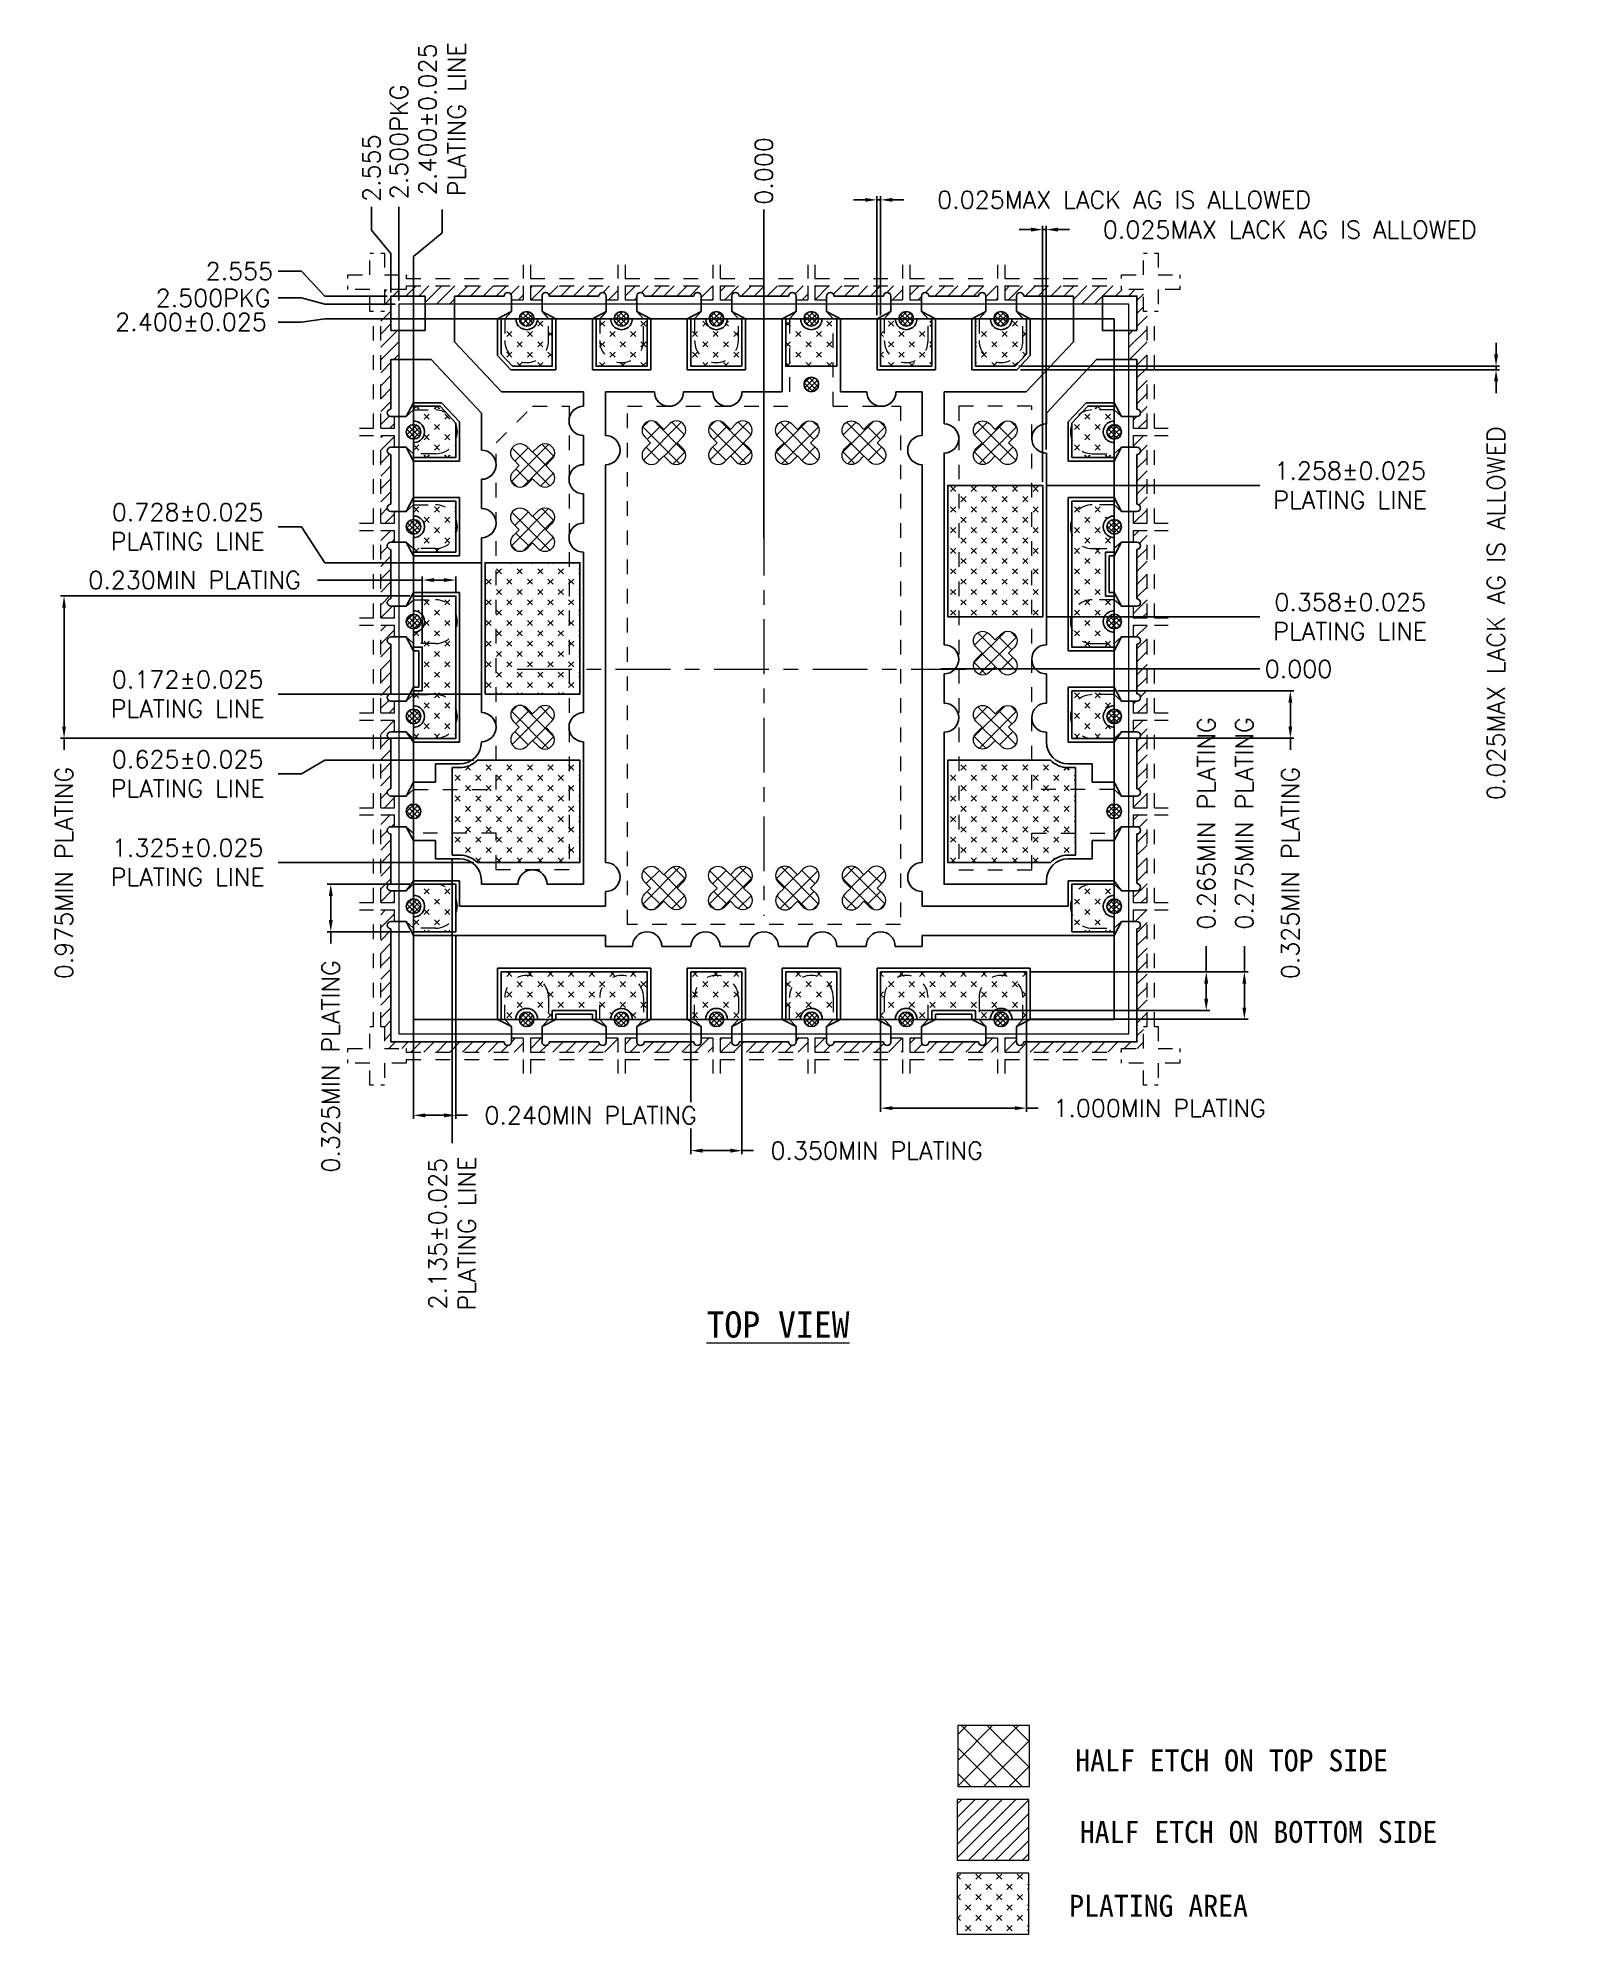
# Model space of a CAD drawing. Extents: x 2788.3 to 2798.8, y -68.6 to -55.6.
import ezdxf
from ezdxf.enums import TextEntityAlignment as Align

# ---------------------------------------------------------------- set-up
doc = ezdxf.new("R2010")
doc.units = 0
doc.header["$LTSCALE"] = 5
doc.header["$MEASUREMENT"] = 0
doc.header["$PDMODE"] = 3
for name, pattern in [('CENTER', [2, 1.25, -0.25, 0.25, -0.25]), ('HIDDEN', [0.375, 0.25, -0.125]), ('HIDDEN2', [4.7625, 3.175, -1.5875])]:
    doc.linetypes.add(name, pattern=pattern)
doc.layers.get('0').update_dxf_attribs({"linetype": 'CONTINUOUS'})
doc.layers.get('Defpoints').update_dxf_attribs({"linetype": 'CONTINUOUS'})
for name, color, linetype in [('1D', 4, 'CONTINUOUS'), ('DIM', 4, 'CONTINUOUS'), ('EACH', 4, 'CONTINUOUS'), ('ETCH', 4, 'CONTINUOUS'), ('PKG', 2, 'CONTINUOUS'), ('PLATING', 3, 'CONTINUOUS'), ('TOP-Half-E', 6, 'CONTINUOUS'), ('中心线', 1, 'CENTER')]:
    doc.layers.add(name, color=color, linetype=linetype)
doc.styles.get("Standard").update_dxf_attribs({"font": 'romans.shx', "bigfont": 'bigfont.shx'})
doc.styles.add('宋体', font='SimSun.ttf')
doc.dimstyles.new('ISO-25', dxfattribs={"dimtxt": 0.13, "dimasz": 0.12, "dimexe": 0.025, "dimexo": 0.025, "dimgap": 0.025, "dimtad": 1, "dimdsep": 46, "dimtxsty": 'STANDARD', "dimcen": 2.5, "dimadec": 0, "dimazin": 0, "dimtfac": 1, "dimtmove": 0, "dimatfit": 3, "dimfxl": 1, "dimtfill": 1, "dimarcsym": 0})
pattern_1 = [(45, (2620.6237, -39.60072), (-0.07071068, 0.07071068), [0.05, -0.05]), (135, (2620.65905, -39.60072), (-0.07071068, -0.07071068), [0.05, -0.05])]

msp = doc.modelspace()

# ---------------------------------------------------------------- texts
at = {"layer": 'DIM', "lineweight": 0, "style": '宋体'}
for s, p in [('HALF ETCH ON TOP SIDE', (2797.5691, -67.3868)), ('HALF ETCH ON BOTTOM SIDE', (2797.9067, -67.8768)), ('PLATING AREA', (2796.6095, -68.3828))]:
    msp.add_text(s, height=0.15, dxfattribs=at).set_placement(p, align=Align.MIDDLE_RIGHT)
at = {"layer": 'DIM', "lineweight": 0, "insert": (2793.3904, -64.4017, -0.0476), "char_height": 0.18, "attachment_point": 5, "style": '宋体'}
msp.add_mtext('{\\LTOP VIEW}', dxfattribs=at)

# ---------------------------------------------------------------- blocks, each defined once
blk = doc.blocks.new('*D0')
at = {"layer": 'Defpoints', "color": 0, "transparency": 16777216}
for p in [(2793.293, -59.037), (2793.293, -59.909)]:
    blk.add_point(p, dxfattribs=at)
at = {"layer": 'DIM', "color": 0, "lineweight": -2, "transparency": 16777216}
blk.add_line((2793.293, -59.012), (2793.293, -56.762), dxfattribs=at)
at = {"layer": 'DIM', "color": 0, "lineweight": 0, "transparency": 16777216, "insert": (2793.293, -56.497), "char_height": 0.12, "attachment_point": 5, "rotation": 90, "bg_fill": 3, "box_fill_scale": 1.25, "bg_fill_color": 257, "bg_fill_transparency": 0}
blk.add_mtext('0.000', dxfattribs=at)
at = {"layer": 'Defpoints', "color": 0, "transparency": 16777216}
blk.add_point((2793.293, -56.762), dxfattribs=at)
blk = doc.blocks.new('*D1')
at = {"layer": 'Defpoints', "color": 0, "transparency": 16777216}
for p in [(2793.293, -59.909), (2794.481, -59.909)]:
    blk.add_point(p, dxfattribs=at)
at = {"layer": 'DIM', "color": 0, "lineweight": -2, "transparency": 16777216}
blk.add_line((2794.506, -59.909), (2796.691, -59.909), dxfattribs=at)
at = {"layer": 'DIM', "color": 0, "lineweight": 0, "transparency": 16777216, "insert": (2796.956, -59.909), "char_height": 0.12, "attachment_point": 5, "bg_fill": 3, "box_fill_scale": 1.25, "bg_fill_color": 257, "bg_fill_transparency": 0}
blk.add_mtext('0.000', dxfattribs=at)
at = {"layer": 'Defpoints', "color": 0, "transparency": 16777216}
blk.add_point((2796.691, -59.909), dxfattribs=at)
blk = doc.blocks.new('*D2')
at = {"layer": 'Defpoints', "color": 0, "transparency": 16777216}
for p in [(2790.738, -57.354), (2793.293, -59.909)]:
    blk.add_point(p, dxfattribs=at)
at = {"layer": 'DIM', "color": 0, "lineweight": -2, "transparency": 16777216}
for p, q in [((2790.605, -56.903), (2790.605, -56.743)), ((2790.738, -57.063), (2790.605, -56.903)), ((2790.738, -57.329), (2790.738, -57.063))]:
    blk.add_line(p, q, dxfattribs=at)
at = {"layer": 'DIM', "color": 0, "lineweight": 0, "transparency": 16777216, "insert": (2790.605, -56.478), "char_height": 0.12, "attachment_point": 5, "rotation": 90, "bg_fill": 3, "box_fill_scale": 1.25, "bg_fill_color": 257, "bg_fill_transparency": 0}
blk.add_mtext('2.555', dxfattribs=at)
at = {"layer": 'Defpoints', "color": 0, "transparency": 16777216}
blk.add_point((2790.605, -56.743), dxfattribs=at)
blk = doc.blocks.new('*D3')
at = {"layer": 'Defpoints', "color": 0, "transparency": 16777216}
for p in [(2790.793, -57.409), (2793.293, -59.909)]:
    blk.add_point(p, dxfattribs=at)
at = {"layer": 'DIM', "color": 0, "lineweight": -2, "transparency": 16777216}
for p, q in [((2790.125, -57.367), (2789.965, -57.367)), ((2790.285, -57.409), (2790.125, -57.367)), ((2790.768, -57.409), (2790.285, -57.409))]:
    blk.add_line(p, q, dxfattribs=at)
at = {"layer": 'DIM', "color": 0, "lineweight": 0, "transparency": 16777216, "insert": (2789.52, -57.367), "char_height": 0.12, "attachment_point": 5, "bg_fill": 3, "box_fill_scale": 1.25, "bg_fill_color": 257, "bg_fill_transparency": 0}
blk.add_mtext('2.500PKG', dxfattribs=at)
at = {"layer": 'Defpoints', "color": 0, "transparency": 16777216}
blk.add_point((2789.965, -57.367), dxfattribs=at)
blk = doc.blocks.new('*D4')
at = {"layer": 'Defpoints', "color": 0, "transparency": 16777216}
for p in [(2790.793, -57.409), (2793.293, -59.909)]:
    blk.add_point(p, dxfattribs=at)
at = {"layer": 'DIM', "color": 0, "lineweight": -2, "transparency": 16777216}
blk.add_line((2790.793, -57.384), (2790.793, -56.743), dxfattribs=at)
at = {"layer": 'DIM', "color": 0, "lineweight": 0, "transparency": 16777216, "insert": (2790.793, -56.298), "char_height": 0.12, "attachment_point": 5, "rotation": 90, "bg_fill": 3, "box_fill_scale": 1.25, "bg_fill_color": 257, "bg_fill_transparency": 0}
blk.add_mtext('2.500PKG', dxfattribs=at)
at = {"layer": 'Defpoints', "color": 0, "transparency": 16777216}
blk.add_point((2790.793, -56.743), dxfattribs=at)
blk = doc.blocks.new('*D5')
at = {"layer": 'Defpoints', "color": 0, "transparency": 16777216}
for p in [(2790.738, -57.354), (2793.293, -59.909)]:
    blk.add_point(p, dxfattribs=at)
at = {"layer": 'DIM', "color": 0, "lineweight": -2, "transparency": 16777216}
for p, q in [((2790.125, -57.184), (2789.965, -57.184)), ((2790.285, -57.354), (2790.125, -57.184)), ((2790.713, -57.354), (2790.285, -57.354))]:
    blk.add_line(p, q, dxfattribs=at)
at = {"layer": 'DIM', "color": 0, "lineweight": 0, "transparency": 16777216, "insert": (2789.7, -57.184), "char_height": 0.12, "attachment_point": 5, "bg_fill": 3, "box_fill_scale": 1.25, "bg_fill_color": 257, "bg_fill_transparency": 0}
blk.add_mtext('2.555', dxfattribs=at)
at = {"layer": 'Defpoints', "color": 0, "transparency": 16777216}
blk.add_point((2789.965, -57.184), dxfattribs=at)
blk = doc.blocks.new('*D6')
at = {"layer": 'Defpoints', "color": 0, "transparency": 16777216}
for p in [(2791.493, -57.509), (2793.293, -59.909)]:
    blk.add_point(p, dxfattribs=at)
at = {"layer": 'DIM', "color": 0, "lineweight": -2, "transparency": 16777216}
for p, q in [((2790.125, -57.532), (2789.965, -57.532)), ((2790.285, -57.509), (2790.125, -57.532)), ((2791.468, -57.509), (2790.285, -57.509))]:
    blk.add_line(p, q, dxfattribs=at)
at = {"layer": 'DIM', "color": 0, "lineweight": 0, "transparency": 16777216, "insert": (2789.369, -57.532), "char_height": 0.12, "attachment_point": 5, "bg_fill": 3, "box_fill_scale": 1.25, "bg_fill_color": 257, "bg_fill_transparency": 0}
blk.add_mtext('\\A1;2.400%%p0.025', dxfattribs=at)
at = {"layer": 'Defpoints', "color": 0, "transparency": 16777216}
blk.add_point((2789.965, -57.532), dxfattribs=at)
blk = doc.blocks.new('*D7')
at = {"layer": 'Defpoints', "color": 0, "transparency": 16777216}
for p in [(2791.383, -59.181), (2793.293, -59.909)]:
    blk.add_point(p, dxfattribs=at)
at = {"layer": 'DIM', "color": 0, "lineweight": -2, "transparency": 16777216}
for p, q in [((2790.125, -58.935), (2789.965, -58.935)), ((2790.285, -59.181), (2790.125, -58.935)), ((2791.358, -59.181), (2790.285, -59.181))]:
    blk.add_line(p, q, dxfattribs=at)
at = {"layer": 'DIM', "color": 0, "lineweight": 0, "transparency": 16777216, "insert": (2789.346, -58.935), "char_height": 0.12, "attachment_point": 5, "bg_fill": 3, "box_fill_scale": 1.25, "bg_fill_color": 257, "bg_fill_transparency": 0}
blk.add_mtext('\\A1;0.728%%p0.025\\P\\Fromans.shx,bigfont.shx;PLATING LINE', dxfattribs=at)
at = {"layer": 'Defpoints', "color": 0, "transparency": 16777216}
blk.add_point((2789.965, -58.935), dxfattribs=at)
blk = doc.blocks.new('*D8')
at = {"layer": 'Defpoints', "color": 0, "transparency": 16777216}
for p in [(2793.293, -59.909), (2791.383, -60.081)]:
    blk.add_point(p, dxfattribs=at)
at = {"layer": 'DIM', "color": 0, "lineweight": -2, "transparency": 16777216}
blk.add_line((2791.358, -60.081), (2789.965, -60.081), dxfattribs=at)
at = {"layer": 'DIM', "color": 0, "lineweight": 0, "transparency": 16777216, "insert": (2789.346, -60.081), "char_height": 0.12, "attachment_point": 5, "bg_fill": 3, "box_fill_scale": 1.25, "bg_fill_color": 257, "bg_fill_transparency": 0}
blk.add_mtext('\\A1;0.172%%p0.025\\P\\Fromans.shx,bigfont.shx;PLATING LINE', dxfattribs=at)
at = {"layer": 'Defpoints', "color": 0, "transparency": 16777216}
blk.add_point((2789.965, -60.081), dxfattribs=at)
blk = doc.blocks.new('*D9')
at = {"layer": 'Defpoints', "color": 0, "transparency": 16777216}
for p in [(2793.293, -59.909), (2791.331, -60.534)]:
    blk.add_point(p, dxfattribs=at)
at = {"layer": 'DIM', "color": 0, "lineweight": -2, "transparency": 16777216}
for p, q in [((2790.285, -60.534), (2790.125, -60.628)), ((2791.306, -60.534), (2790.285, -60.534)), ((2790.125, -60.628), (2789.965, -60.628))]:
    blk.add_line(p, q, dxfattribs=at)
at = {"layer": 'DIM', "color": 0, "lineweight": 0, "transparency": 16777216, "insert": (2789.346, -60.628), "char_height": 0.12, "attachment_point": 5, "bg_fill": 3, "box_fill_scale": 1.25, "bg_fill_color": 257, "bg_fill_transparency": 0}
blk.add_mtext('\\A1;0.625%%p0.025\\P\\Fromans.shx,bigfont.shx;PLATING LINE', dxfattribs=at)
at = {"layer": 'Defpoints', "color": 0, "transparency": 16777216}
blk.add_point((2789.965, -60.628), dxfattribs=at)
blk = doc.blocks.new('*D10')
at = {"layer": 'Defpoints', "color": 0, "transparency": 16777216}
for p in [(2793.293, -59.909), (2791.331, -61.234)]:
    blk.add_point(p, dxfattribs=at)
at = {"layer": 'DIM', "color": 0, "lineweight": -2, "transparency": 16777216}
blk.add_line((2791.306, -61.234), (2789.965, -61.234), dxfattribs=at)
at = {"layer": 'DIM', "color": 0, "lineweight": 0, "transparency": 16777216, "insert": (2789.346, -61.234), "char_height": 0.12, "attachment_point": 5, "bg_fill": 3, "box_fill_scale": 1.25, "bg_fill_color": 257, "bg_fill_transparency": 0}
blk.add_mtext('\\A1;1.325%%p0.025\\P\\Fromans.shx,bigfont.shx;PLATING LINE', dxfattribs=at)
at = {"layer": 'Defpoints', "color": 0, "transparency": 16777216}
blk.add_point((2789.965, -61.234), dxfattribs=at)
blk = doc.blocks.new('*D11')
at = {"layer": 'Defpoints', "color": 0, "transparency": 16777216}
for p in [(2790.893, -58.109), (2793.293, -59.909)]:
    blk.add_point(p, dxfattribs=at)
at = {"layer": 'DIM', "color": 0, "lineweight": -2, "transparency": 16777216}
for p, q in [((2791.089, -56.922), (2791.089, -56.762)), ((2790.893, -57.082), (2791.089, -56.922)), ((2790.893, -58.084), (2790.893, -57.082))]:
    blk.add_line(p, q, dxfattribs=at)
at = {"layer": 'DIM', "color": 0, "lineweight": 0, "transparency": 16777216, "insert": (2791.089, -56.143), "char_height": 0.12, "attachment_point": 5, "rotation": 90, "bg_fill": 3, "box_fill_scale": 1.25, "bg_fill_color": 257, "bg_fill_transparency": 0}
blk.add_mtext('\\A1;2.400%%p0.025\\PPLATING LINE', dxfattribs=at)
at = {"layer": 'Defpoints', "color": 0, "transparency": 16777216}
blk.add_point((2791.089, -56.762), dxfattribs=at)
blk = doc.blocks.new('*D12')
at = {"layer": 'Defpoints', "color": 0, "transparency": 16777216}
for p in [(2793.293, -59.909), (2791.158, -61.184)]:
    blk.add_point(p, dxfattribs=at)
at = {"layer": 'DIM', "color": 0, "lineweight": -2, "transparency": 16777216}
blk.add_line((2791.158, -61.209), (2791.158, -63.159), dxfattribs=at)
at = {"layer": 'DIM', "color": 0, "lineweight": 0, "transparency": 16777216, "insert": (2791.158, -63.778), "char_height": 0.12, "attachment_point": 5, "rotation": 90, "bg_fill": 3, "box_fill_scale": 1.25, "bg_fill_color": 257, "bg_fill_transparency": 0}
blk.add_mtext('\\A1;2.135%%p0.025\\P\\Fromans.shx,bigfont.shx;PLATING LINE', dxfattribs=at)
at = {"layer": 'Defpoints', "color": 0, "transparency": 16777216}
blk.add_point((2791.158, -63.159), dxfattribs=at)
blk = doc.blocks.new('*D13')
at = {"layer": 'Defpoints', "color": 0, "transparency": 16777216}
for p in [(2795.203, -58.651), (2793.293, -59.909)]:
    blk.add_point(p, dxfattribs=at)
at = {"layer": 'DIM', "color": 0, "lineweight": -2, "transparency": 16777216}
blk.add_line((2795.228, -58.651), (2796.691, -58.651), dxfattribs=at)
at = {"layer": 'DIM', "color": 0, "lineweight": 0, "transparency": 16777216, "insert": (2797.31, -58.651), "char_height": 0.12, "attachment_point": 5, "bg_fill": 3, "box_fill_scale": 1.25, "bg_fill_color": 257, "bg_fill_transparency": 0}
blk.add_mtext('\\A1;1.258%%p0.025\\P\\Fromans.shx,bigfont.shx;PLATING LINE', dxfattribs=at)
at = {"layer": 'Defpoints', "color": 0, "transparency": 16777216}
blk.add_point((2796.691, -58.651), dxfattribs=at)
blk = doc.blocks.new('*D14')
at = {"layer": 'Defpoints', "color": 0, "transparency": 16777216}
for p in [(2795.203, -59.551), (2793.293, -59.909)]:
    blk.add_point(p, dxfattribs=at)
at = {"layer": 'DIM', "color": 0, "lineweight": -2, "transparency": 16777216}
blk.add_line((2795.228, -59.551), (2796.691, -59.551), dxfattribs=at)
at = {"layer": 'DIM', "color": 0, "lineweight": 0, "transparency": 16777216, "insert": (2797.31, -59.551), "char_height": 0.12, "attachment_point": 5, "bg_fill": 3, "box_fill_scale": 1.25, "bg_fill_color": 257, "bg_fill_transparency": 0}
blk.add_mtext('\\A1;0.358%%p0.025\\P\\Fromans.shx,bigfont.shx;PLATING LINE', dxfattribs=at)
at = {"layer": 'Defpoints', "color": 0, "transparency": 16777216}
blk.add_point((2796.691, -59.551), dxfattribs=at)
blk = doc.blocks.new('*D15')
at = {"layer": 'Defpoints', "color": 0, "transparency": 16777216}
for p in [(2794.093, -62.294), (2795.093, -62.294), (2795.093, -62.918)]:
    blk.add_point(p, dxfattribs=at)
at = {"layer": 'DIM', "color": 0, "lineweight": -2, "transparency": 16777216}
for p, q in [((2794.093, -62.319), (2794.093, -62.943)), ((2795.093, -62.319), (2795.093, -62.943)), ((2794.173, -62.918), (2795.013, -62.918)), ((2795.093, -62.918), (2795.173, -62.918))]:
    blk.add_line(p, q, dxfattribs=at)
at = {"layer": 'DIM', "color": 0, "transparency": 16777216}
for points in [[(2794.173, -62.905), (2794.173, -62.931), (2794.093, -62.918)], [(2795.013, -62.931), (2795.013, -62.905), (2795.093, -62.918)]]:
    blk.add_solid(points, dxfattribs=at)
at = {"layer": 'DIM', "color": 0, "lineweight": 0, "transparency": 16777216, "insert": (2796.004, -62.918), "char_height": 0.12, "attachment_point": 5, "bg_fill": 3, "box_fill_scale": 1.25, "bg_fill_color": 257, "bg_fill_transparency": 0}
blk.add_mtext('1.000MIN PLATING', dxfattribs=at)
blk = doc.blocks.new('*D16')
at = {"layer": 'Defpoints', "color": 0, "transparency": 16777216}
for p in [(2795.093, -61.984), (2796.585, -61.984), (2795.093, -62.309)]:
    blk.add_point(p, dxfattribs=at)
at = {"layer": 'DIM', "color": 0, "lineweight": -2, "transparency": 16777216}
for p, q in [((2796.585, -61.984), (2796.585, -61.809)), ((2795.118, -61.984), (2796.61, -61.984)), ((2796.585, -62.229), (2796.585, -62.064)), ((2795.118, -62.309), (2796.61, -62.309))]:
    blk.add_line(p, q, dxfattribs=at)
at = {"layer": 'DIM', "color": 0, "transparency": 16777216}
for points in [[(2796.598, -62.064), (2796.572, -62.064), (2796.585, -61.984)], [(2796.572, -62.229), (2796.598, -62.229), (2796.585, -62.309)]]:
    blk.add_solid(points, dxfattribs=at)
at = {"layer": 'DIM', "color": 0, "lineweight": 0, "transparency": 16777216, "insert": (2796.585, -60.967), "char_height": 0.12, "attachment_point": 5, "rotation": 90, "bg_fill": 3, "box_fill_scale": 1.25, "bg_fill_color": 257, "bg_fill_transparency": 0}
blk.add_mtext('0.275MIN PLATING', dxfattribs=at)
blk = doc.blocks.new('*D17')
at = {"layer": 'Defpoints', "color": 0, "transparency": 16777216}
for p in [(2795.093, -61.984), (2796.324, -61.984), (2794.743, -62.249)]:
    blk.add_point(p, dxfattribs=at)
at = {"layer": 'DIM', "color": 0, "lineweight": -2, "transparency": 16777216}
for p, q in [((2796.324, -61.984), (2796.324, -61.809)), ((2795.118, -61.984), (2796.349, -61.984)), ((2796.324, -62.169), (2796.324, -62.064)), ((2794.768, -62.249), (2796.349, -62.249))]:
    blk.add_line(p, q, dxfattribs=at)
at = {"layer": 'DIM', "color": 0, "transparency": 16777216}
for points in [[(2796.337, -62.064), (2796.31, -62.064), (2796.324, -61.984)], [(2796.31, -62.169), (2796.337, -62.169), (2796.324, -62.249)]]:
    blk.add_solid(points, dxfattribs=at)
at = {"layer": 'DIM', "color": 0, "lineweight": 0, "transparency": 16777216, "insert": (2796.324, -60.967), "char_height": 0.12, "attachment_point": 5, "rotation": 90, "bg_fill": 3, "box_fill_scale": 1.25, "bg_fill_color": 257, "bg_fill_transparency": 0}
blk.add_mtext('0.265MIN PLATING', dxfattribs=at)
blk = doc.blocks.new('*D18')
at = {"layer": 'Defpoints', "color": 0, "transparency": 16777216}
for p in [(2792.793, -62.294), (2793.143, -62.309), (2793.143, -63.209)]:
    blk.add_point(p, dxfattribs=at)
at = {"layer": 'DIM', "color": 0, "lineweight": -2, "transparency": 16777216}
for p, q in [((2792.793, -62.319), (2792.793, -63.234)), ((2793.143, -62.334), (2793.143, -63.234)), ((2792.873, -63.209), (2793.063, -63.209)), ((2793.143, -63.209), (2793.223, -63.209))]:
    blk.add_line(p, q, dxfattribs=at)
at = {"layer": 'DIM', "color": 0, "transparency": 16777216}
for points in [[(2792.873, -63.196), (2792.873, -63.223), (2792.793, -63.209)], [(2793.063, -63.223), (2793.063, -63.196), (2793.143, -63.209)]]:
    blk.add_solid(points, dxfattribs=at)
at = {"layer": 'DIM', "color": 0, "lineweight": 0, "transparency": 16777216, "insert": (2794.066, -63.209), "char_height": 0.12, "attachment_point": 5, "bg_fill": 3, "box_fill_scale": 1.25, "bg_fill_color": 257, "bg_fill_transparency": 0}
blk.add_mtext('0.350MIN PLATING', dxfattribs=at)
blk = doc.blocks.new('*D19')
at = {"layer": 'Defpoints', "color": 0, "transparency": 16777216}
for p in [(2790.893, -61.384), (2790.326, -61.709), (2790.893, -61.709)]:
    blk.add_point(p, dxfattribs=at)
at = {"layer": 'DIM', "color": 0, "lineweight": -2, "transparency": 16777216}
for p, q in [((2790.868, -61.384), (2790.301, -61.384)), ((2790.326, -61.464), (2790.326, -61.629)), ((2790.868, -61.709), (2790.301, -61.709)), ((2790.326, -61.709), (2790.326, -61.789))]:
    blk.add_line(p, q, dxfattribs=at)
at = {"layer": 'DIM', "color": 0, "transparency": 16777216}
for points in [[(2790.34, -61.464), (2790.313, -61.464), (2790.326, -61.384)], [(2790.313, -61.629), (2790.34, -61.629), (2790.326, -61.709)]]:
    blk.add_solid(points, dxfattribs=at)
at = {"layer": 'DIM', "color": 0, "lineweight": 0, "transparency": 16777216, "insert": (2790.326, -62.632), "char_height": 0.12, "attachment_point": 5, "rotation": 90, "bg_fill": 3, "box_fill_scale": 1.25, "bg_fill_color": 257, "bg_fill_transparency": 0}
blk.add_mtext('0.325MIN PLATING', dxfattribs=at)
blk = doc.blocks.new('*D20')
at = {"layer": 'Defpoints', "color": 0, "transparency": 16777216}
for p in [(2790.893, -59.409), (2788.499, -60.384), (2790.909, -60.384)]:
    blk.add_point(p, dxfattribs=at)
at = {"layer": 'DIM', "color": 0, "lineweight": -2, "transparency": 16777216}
for p, q in [((2790.868, -59.409), (2788.474, -59.409)), ((2788.499, -59.489), (2788.499, -60.304)), ((2790.884, -60.384), (2788.474, -60.384)), ((2788.499, -60.384), (2788.499, -60.464))]:
    blk.add_line(p, q, dxfattribs=at)
at = {"layer": 'DIM', "color": 0, "transparency": 16777216}
for points in [[(2788.512, -59.489), (2788.486, -59.489), (2788.499, -59.409)], [(2788.486, -60.304), (2788.512, -60.304), (2788.499, -60.384)]]:
    blk.add_solid(points, dxfattribs=at)
at = {"layer": 'DIM', "color": 0, "lineweight": 0, "transparency": 16777216, "insert": (2788.499, -61.307), "char_height": 0.12, "attachment_point": 5, "rotation": 90, "bg_fill": 3, "box_fill_scale": 1.25, "bg_fill_color": 257, "bg_fill_transparency": 0}
blk.add_mtext('0.975MIN PLATING', dxfattribs=at)
blk = doc.blocks.new('*D21')
at = {"layer": 'Defpoints', "color": 0, "transparency": 16777216}
for p in [(2790.893, -61.709), (2791.183, -61.709), (2790.893, -62.967)]:
    blk.add_point(p, dxfattribs=at)
at = {"layer": 'DIM', "color": 0, "lineweight": -2, "transparency": 16777216}
for p, q in [((2790.893, -61.734), (2790.893, -62.992)), ((2791.183, -61.734), (2791.183, -62.992)), ((2791.103, -62.967), (2790.973, -62.967)), ((2791.183, -62.967), (2791.263, -62.967))]:
    blk.add_line(p, q, dxfattribs=at)
at = {"layer": 'DIM', "color": 0, "transparency": 16777216}
for points in [[(2790.973, -62.954), (2790.973, -62.981), (2790.893, -62.967)], [(2791.103, -62.981), (2791.103, -62.954), (2791.183, -62.967)]]:
    blk.add_solid(points, dxfattribs=at)
at = {"layer": 'DIM', "color": 0, "lineweight": 0, "transparency": 16777216, "insert": (2792.106, -62.967), "char_height": 0.12, "attachment_point": 5, "bg_fill": 3, "box_fill_scale": 1.25, "bg_fill_color": 257, "bg_fill_transparency": 0}
blk.add_mtext('0.240MIN PLATING', dxfattribs=at)
blk = doc.blocks.new('*D22')
at = {"layer": 'Defpoints', "color": 0, "transparency": 16777216}
for p in [(2791.183, -59.3), (2791.183, -59.409), (2790.953, -59.759)]:
    blk.add_point(p, dxfattribs=at)
at = {"layer": 'DIM', "color": 0, "lineweight": -2, "transparency": 16777216}
for p, q in [((2790.953, -59.3), (2790.235, -59.3)), ((2790.953, -59.734), (2790.953, -59.275)), ((2791.033, -59.3), (2791.103, -59.3)), ((2791.183, -59.384), (2791.183, -59.275))]:
    blk.add_line(p, q, dxfattribs=at)
at = {"layer": 'DIM', "color": 0, "transparency": 16777216}
for points in [[(2791.033, -59.287), (2791.033, -59.313), (2790.953, -59.3)], [(2791.103, -59.313), (2791.103, -59.287), (2791.183, -59.3)]]:
    blk.add_solid(points, dxfattribs=at)
at = {"layer": 'DIM', "color": 0, "lineweight": 0, "transparency": 16777216, "insert": (2789.393, -59.3), "char_height": 0.12, "attachment_point": 5, "bg_fill": 3, "box_fill_scale": 1.25, "bg_fill_color": 257, "bg_fill_transparency": 0}
blk.add_mtext('0.230MIN PLATING', dxfattribs=at)
blk = doc.blocks.new('*D23')
at = {"layer": 'Defpoints', "color": 0, "transparency": 16777216}
for p in [(2795.693, -60.059), (2795.678, -60.384), (2796.9, -60.384)]:
    blk.add_point(p, dxfattribs=at)
at = {"layer": 'DIM', "color": 0, "lineweight": -2, "transparency": 16777216}
for p, q in [((2795.718, -60.059), (2796.925, -60.059)), ((2796.9, -60.139), (2796.9, -60.304)), ((2795.703, -60.384), (2796.925, -60.384)), ((2796.9, -60.384), (2796.9, -60.464))]:
    blk.add_line(p, q, dxfattribs=at)
at = {"layer": 'DIM', "color": 0, "transparency": 16777216}
for points in [[(2796.913, -60.139), (2796.887, -60.139), (2796.9, -60.059)], [(2796.887, -60.304), (2796.913, -60.304), (2796.9, -60.384)]]:
    blk.add_solid(points, dxfattribs=at)
at = {"layer": 'DIM', "color": 0, "lineweight": 0, "transparency": 16777216, "insert": (2796.9, -61.307), "char_height": 0.12, "attachment_point": 5, "rotation": 90, "bg_fill": 3, "box_fill_scale": 1.25, "bg_fill_color": 257, "bg_fill_transparency": 0}
blk.add_mtext('0.325MIN PLATING', dxfattribs=at)
blk = doc.blocks.new('*D24')
at = {"layer": 'Defpoints', "color": 0, "transparency": 16777216}
for p in [(2795.228, -56.899), (2795.228, -58.43), (2795.203, -58.651)]:
    blk.add_point(p, dxfattribs=at)
at = {"layer": 'DIM', "color": 0, "lineweight": -2, "transparency": 16777216}
for p, q in [((2795.123, -56.899), (2795.043, -56.899)), ((2795.203, -58.626), (2795.203, -56.874)), ((2795.203, -56.899), (2795.228, -56.899)), ((2795.228, -58.405), (2795.228, -56.874)), ((2795.308, -56.899), (2795.388, -56.899))]:
    blk.add_line(p, q, dxfattribs=at)
at = {"layer": 'DIM', "color": 0, "transparency": 16777216}
for points in [[(2795.123, -56.912), (2795.123, -56.885), (2795.203, -56.899)], [(2795.308, -56.885), (2795.308, -56.912), (2795.228, -56.899)]]:
    blk.add_solid(points, dxfattribs=at)
at = {"layer": 'DIM', "color": 0, "lineweight": 0, "transparency": 16777216, "insert": (2796.896, -56.899), "char_height": 0.12, "attachment_point": 5, "bg_fill": 3, "box_fill_scale": 1.25, "bg_fill_color": 257, "bg_fill_transparency": 0}
blk.add_mtext('0.025MAX LACK AG IS ALLOWED', dxfattribs=at)
blk = doc.blocks.new('*D25')
at = {"layer": 'Defpoints', "color": 0, "transparency": 16777216}
for p in [(2795.015, -57.834), (2795.026, -57.859), (2798.309, -57.859)]:
    blk.add_point(p, dxfattribs=at)
at = {"layer": 'DIM', "color": 0, "lineweight": -2, "transparency": 16777216}
for p, q in [((2798.309, -57.754), (2798.309, -57.674)), ((2795.04, -57.834), (2798.334, -57.834)), ((2795.051, -57.859), (2798.334, -57.859)), ((2798.309, -57.834), (2798.309, -57.859)), ((2798.309, -57.939), (2798.309, -58.019))]:
    blk.add_line(p, q, dxfattribs=at)
at = {"layer": 'DIM', "color": 0, "transparency": 16777216}
for points in [[(2798.296, -57.754), (2798.323, -57.754), (2798.309, -57.834)], [(2798.323, -57.939), (2798.296, -57.939), (2798.309, -57.859)]]:
    blk.add_solid(points, dxfattribs=at)
at = {"layer": 'DIM', "color": 0, "lineweight": 0, "transparency": 16777216, "insert": (2798.309, -59.527), "char_height": 0.12, "attachment_point": 5, "rotation": 90, "bg_fill": 3, "box_fill_scale": 1.25, "bg_fill_color": 257, "bg_fill_transparency": 0}
blk.add_mtext('0.025MAX LACK AG IS ALLOWED', dxfattribs=at)
blk = doc.blocks.new('*D26')
at = {"layer": 'Defpoints', "color": 0, "transparency": 16777216}
for p in [(2794.093, -56.695), (2794.068, -57.509), (2794.093, -57.509)]:
    blk.add_point(p, dxfattribs=at)
at = {"layer": 'DIM', "color": 0, "lineweight": -2, "transparency": 16777216}
for p, q in [((2793.988, -56.695), (2793.908, -56.695)), ((2794.068, -57.484), (2794.068, -56.67)), ((2794.068, -56.695), (2794.093, -56.695)), ((2794.093, -57.484), (2794.093, -56.67)), ((2794.173, -56.695), (2794.253, -56.695))]:
    blk.add_line(p, q, dxfattribs=at)
at = {"layer": 'DIM', "color": 0, "transparency": 16777216}
for points in [[(2793.988, -56.708), (2793.988, -56.682), (2794.068, -56.695)], [(2794.173, -56.682), (2794.173, -56.708), (2794.093, -56.695)]]:
    blk.add_solid(points, dxfattribs=at)
at = {"layer": 'DIM', "color": 0, "lineweight": 0, "transparency": 16777216, "insert": (2795.761, -56.695), "char_height": 0.12, "attachment_point": 5, "bg_fill": 3, "box_fill_scale": 1.25, "bg_fill_color": 257, "bg_fill_transparency": 0}
blk.add_mtext('0.025MAX LACK AG IS ALLOWED', dxfattribs=at)

# ---------------------------------------------------------------- dimensions: what is measured, and where the dimension line sits
at = {"layer": 'DIM', "lineweight": 0}
dim = msp.add_ordinate_dim(feature_location=(2793.2934098923, -59.036696184, 0.0290980461), offset=(0, 2.2747777042), dtype=1, origin=(2793.2934098923, -59.9094626853, 0.0290980461), dimstyle='ISO-25', override={"dimtxt": 0.12, "dimasz": 0.08, "dimexo": 0.025, "dimgap": 0.025, "dimtad": 0, "dimdec": 3, "dimzin": 0}, dxfattribs=at)
dim.commit()
dim.dimension.update_dxf_attribs({"geometry": '*D0', "text_midpoint": (2793.2934098923, -56.4969184798, 0.0290980461)})

# ---------------------------------------------------------------- hatches: boundary and pattern name
at = {"layer": 'EACH', "lineweight": 0}
h = msp.add_hatch(dxfattribs=at)
h.set_pattern_fill('ANSI31', color=256, scale=0.52272, style=0)
h.set_pattern_definition([(45, (2820.98619, -33.000655), (-0.04620236, 0.04620236), [])])
h.paths.add_polyline_path([(2795.108, -67.6541), (2794.6178, -67.6541), (2794.6178, -68.0707), (2795.108, -68.0707)])
at = {"layer": 'PLATING', "lineweight": -3}
h = msp.add_hatch(dxfattribs=at)
h.set_pattern_fill('CROSS', color=3, scale=0.1)
h.set_pattern_definition([(45, (118.62963, -97.89904), (-0.070710678, 0.070710678), [0.05, -0.05]), (135, (118.66498, -97.89904), (-0.070710678, -0.070710678), [0.05, -0.05])])
h.paths.add_polyline_path([(2795.108, -68.1601), (2794.6178, -68.1601), (2794.6178, -68.5767), (2795.108, -68.5767)])
at = {"layer": 'TOP-Half-E', "lineweight": 5}
h = msp.add_hatch(dxfattribs=at)
h.set_pattern_fill('ANSI37', color=256, scale=0.02565)
h.set_pattern_definition([(315, (237.608625, 1321.39206), (-0.0575858924, -0.0575858924), []), (225, (237.608625, 1321.39206), (-0.0575858924, 0.0575858924), [])])
h.paths.add_polyline_path([(2792.6987, -58.3591), (2792.7389, -58.3189, 1), (2792.6482, -58.2282), (2792.608, -58.2684), (2792.5679, -58.2282, 1), (2792.4772, -58.3189), (2792.5173, -58.3591), (2792.4772, -58.3992, 1), (2792.5679, -58.4899), (2792.608, -58.4498), (2792.6482, -58.4899, 1), (2792.7389, -58.3992)])
h = msp.add_hatch(dxfattribs=at)
h.set_pattern_fill('ANSI37', color=256, scale=0.02565, angle=180)
h.set_pattern_definition([(225, (5348.978195, 1321.39206), (0.0575858924, -0.0575858924), []), (315, (5348.978195, 1321.39206), (0.0575858924, 0.0575858924), [])])
h.paths.add_polyline_path([(2793.8881, -58.3591), (2793.8479, -58.3189, -1), (2793.9386, -58.2282), (2793.9788, -58.2684), (2794.0189, -58.2282, -1), (2794.1096, -58.3189), (2794.0695, -58.3591), (2794.1096, -58.3992, -1), (2794.0189, -58.4899), (2793.9788, -58.4498), (2793.9386, -58.4899, -1), (2793.8479, -58.3992)])
h = msp.add_hatch(dxfattribs=at)
h.set_pattern_fill('ANSI37', color=256, scale=0.02565, angle=180)
h.set_pattern_definition([(225, (5349.87782, 1321.39206), (0.0575858924, -0.0575858924), []), (315, (5349.87782, 1321.39206), (0.0575858924, 0.0575858924), [])])
h.paths.add_polyline_path([(2794.7877, -58.3591), (2794.7476, -58.3189, -1), (2794.8383, -58.2282), (2794.8784, -58.2684), (2794.9186, -58.2282, -1), (2795.0093, -58.3189), (2794.9691, -58.3591), (2795.0093, -58.3992, -1), (2794.9186, -58.4899), (2794.8784, -58.4498), (2794.8383, -58.4899, -1), (2794.7476, -58.3992)])
h = msp.add_hatch(dxfattribs=at)
h.set_pattern_fill('ANSI37', color=256, scale=0.02565)
h.set_pattern_definition([(45, (236.709, -1438.26611), (-0.0575858924, 0.0575858924), []), (135, (236.709, -1438.26611), (-0.0575858924, -0.0575858924), [])])
h.paths.add_polyline_path([(2791.7991, -58.515), (2791.8393, -58.5551, -1), (2791.7486, -58.6458), (2791.7084, -58.6057), (2791.6683, -58.6458, -1), (2791.5776, -58.5551), (2791.6177, -58.515), (2791.5776, -58.4748, -1), (2791.6683, -58.3841), (2791.7084, -58.4243), (2791.7486, -58.3841, -1), (2791.8393, -58.4748)])
h = msp.add_hatch(dxfattribs=at)
h.set_pattern_fill('ANSI37', color=256, scale=0.02565)
h.set_pattern_definition([(45, (236.709, -1438.70611), (-0.0575858924, 0.0575858924), []), (135, (236.709, -1438.70611), (-0.0575858924, -0.0575858924), [])])
h.paths.add_polyline_path([(2791.7991, -58.955), (2791.8393, -58.9951, -1), (2791.7486, -59.0858), (2791.7084, -59.0457), (2791.6683, -59.0858, -1), (2791.5776, -58.9951), (2791.6177, -58.955), (2791.5776, -58.9148, -1), (2791.6683, -58.8241), (2791.7084, -58.8643), (2791.7486, -58.8241, -1), (2791.8393, -58.9148)])
h = msp.add_hatch(dxfattribs=at)
h.set_pattern_fill('ANSI37', color=256, scale=0.02565, angle=360)
h.set_pattern_definition([(315, (236.709, 1319.44318), (-0.0575858924, -0.0575858924), []), (225, (236.709, 1319.44318), (-0.0575858924, 0.0575858924), [])])
h.paths.add_polyline_path([(2791.7991, -60.308), (2791.8393, -60.2678, 1), (2791.7486, -60.1771), (2791.7084, -60.2173), (2791.6683, -60.1771, 1), (2791.5776, -60.2678), (2791.6177, -60.308), (2791.5776, -60.3481, 1), (2791.6683, -60.4388), (2791.7084, -60.3987), (2791.7486, -60.4388, 1), (2791.8393, -60.3481)])
h = msp.add_hatch(dxfattribs=at)
h.set_pattern_fill('ANSI37', color=256, scale=0.02565, angle=180)
h.set_pattern_definition([(225, (5349.87782, 1319.44318), (0.0575858924, -0.0575858924), []), (315, (5349.87782, 1319.44318), (0.0575858924, 0.0575858924), [])])
h.paths.add_polyline_path([(2794.7877, -60.308), (2794.7476, -60.2678, -1), (2794.8383, -60.1771), (2794.8784, -60.2173), (2794.9186, -60.1771, -1), (2795.0093, -60.2678), (2794.9691, -60.308), (2795.0093, -60.3481, -1), (2794.9186, -60.4388), (2794.8784, -60.3987), (2794.8383, -60.4388, -1), (2794.7476, -60.3481)])
h = msp.add_hatch(dxfattribs=at)
h.set_pattern_fill('ANSI37', color=256, scale=0.02565, angle=360)
h.set_pattern_definition([(45, (237.608625, -1441.16098), (-0.0575858924, 0.0575858924), []), (135, (237.608625, -1441.16098), (-0.0575858924, -0.0575858924), [])])
h.paths.add_polyline_path([(2792.6987, -61.4098), (2792.7389, -61.45, -1), (2792.6482, -61.5407), (2792.608, -61.5005), (2792.5679, -61.5407, -1), (2792.4772, -61.45), (2792.5173, -61.4098), (2792.4772, -61.3697, -1), (2792.5679, -61.279), (2792.608, -61.3192), (2792.6482, -61.279, -1), (2792.7389, -61.3697)])
h = msp.add_hatch(dxfattribs=at)
h.set_pattern_fill('ANSI37', color=256, scale=0.02565, angle=360)
h.set_pattern_definition([(45, (238.064625, -1441.16098), (-0.0575858924, 0.0575858924), []), (135, (238.064625, -1441.16098), (-0.0575858924, -0.0575858924), [])])
h.paths.add_polyline_path([(2793.1547, -61.4098), (2793.1949, -61.45, -1), (2793.1042, -61.5407), (2793.064, -61.5005), (2793.0239, -61.5407, -1), (2792.9332, -61.45), (2792.9733, -61.4098), (2792.9332, -61.3697, -1), (2793.0239, -61.279), (2793.064, -61.3192), (2793.1042, -61.279, -1), (2793.1949, -61.3697)])
h = msp.add_hatch(dxfattribs=at)
h.set_pattern_fill('ANSI37', color=256, scale=0.02565, angle=180)
h.set_pattern_definition([(135, (5348.522195, -1441.16098), (0.0575858924, 0.0575858924), []), (45, (5348.522195, -1441.16098), (0.0575858924, -0.0575858924), [])])
h.paths.add_polyline_path([(2793.4321, -61.4098), (2793.3919, -61.45, 1), (2793.4826, -61.5407), (2793.5228, -61.5005), (2793.5629, -61.5407, 1), (2793.6536, -61.45), (2793.6135, -61.4098), (2793.6536, -61.3697, 1), (2793.5629, -61.279), (2793.5228, -61.3192), (2793.4826, -61.279, 1), (2793.3919, -61.3697)])
h = msp.add_hatch(dxfattribs=at)
h.set_pattern_fill('ANSI37', color=256, scale=0.02565, angle=180)
h.set_pattern_definition([(135, (5348.978195, -1441.16098), (0.0575858924, 0.0575858924), []), (45, (5348.978195, -1441.16098), (0.0575858924, -0.0575858924), [])])
h.paths.add_polyline_path([(2793.8881, -61.4098), (2793.8479, -61.45, 1), (2793.9386, -61.5407), (2793.9788, -61.5005), (2794.0189, -61.5407, 1), (2794.1096, -61.45), (2794.0695, -61.4098), (2794.1096, -61.3697, 1), (2794.0189, -61.279), (2793.9788, -61.3192), (2793.9386, -61.279, 1), (2793.8479, -61.3697)])
at = {"layer": 'TOP-Half-E', "lineweight": -3}
h = msp.add_hatch(dxfattribs=at)
h.set_pattern_fill('ANSI37', color=6)
h.set_pattern_definition([(45, (143.98725, -96.7767), (-0.0883883476, 0.0883883476), []), (135, (143.98725, -96.7767), (-0.0883883476, -0.0883883476), [])])
h.paths.add_polyline_path([(2795.112, -67.1481), (2794.6218, -67.1481), (2794.6218, -67.5647), (2795.112, -67.5647)])

# ---------------------------------------------------------------- linework, layer by layer
for p, q in [((2790.9734, -57.5895), (2790.9734, -57.3545)), ((2791.1734, -57.6671), (2791.1734, -57.3545)), ((2791.5634, -57.3545), (2791.5634, -57.4595)), ((2791.5634, -57.3545), (2791.5634, -57.4595)), ((2791.7734, -57.3545), (2791.7734, -57.4595)), ((2791.7734, -57.3545), (2791.7734, -57.4595)), ((2792.2134, -57.3545), (2792.2134, -57.4595)), ((2792.2134, -57.3545), (2792.2134, -57.4595)), ((2792.4234, -57.3545), (2792.4234, -57.4595)), ((2792.4234, -57.3545), (2792.4234, -57.4595)), ((2792.8634, -57.3545), (2792.8634, -57.4595)), ((2792.8634, -57.3545), (2792.8634, -57.4595)), ((2793.0734, -57.3545), (2793.0734, -57.4595)), ((2793.0734, -57.3545), (2793.0734, -57.4595)), ((2793.5134, -57.3545), (2793.5134, -57.4595)), ((2793.5134, -57.3545), (2793.5134, -57.4595)), ((2793.7234, -57.3545), (2793.7234, -57.4595)), ((2793.7234, -57.3545), (2793.7234, -57.4595)), ((2794.1634, -57.3545), (2794.1634, -57.4595)), ((2794.1634, -57.3545), (2794.1634, -57.4595)), ((2794.3734, -57.3545), (2794.3734, -57.4595)), ((2794.3734, -57.3545), (2794.3734, -57.4595)), ((2794.8134, -57.3545), (2794.8134, -57.4595)), ((2794.8134, -57.3545), (2794.8134, -57.4595)), ((2795.0234, -57.3545), (2795.0234, -57.4595)), ((2795.0234, -57.3545), (2795.0234, -57.4595)), ((2795.4134, -57.6671), (2795.4134, -57.3545)), ((2795.6134, -57.5895), (2795.6134, -57.3545)), ((2791.4684, -57.5095), (2791.5634, -57.4595)), ((2791.4684, -57.5095), (2791.4684, -57.7616)), ((2791.7734, -57.4595), (2791.8684, -57.5095)), ((2791.8684, -57.8595), (2791.8684, -57.5095)), ((2792.1184, -57.5095), (2792.2134, -57.4595)), ((2792.1184, -57.5095), (2792.1184, -57.8595)), ((2792.4234, -57.4595), (2792.5184, -57.5095)), ((2792.5184, -57.8595), (2792.5184, -57.5095)), ((2792.7684, -57.5095), (2792.8634, -57.4595)), ((2792.7684, -57.5095), (2792.7684, -57.8595)), ((2793.7234, -57.4595), (2793.8184, -57.5095)), ((2793.8184, -58.0095), (2793.8184, -57.5095)), ((2794.0684, -57.5095), (2794.1634, -57.4595)), ((2794.0684, -57.5095), (2794.0684, -57.8595)), ((2794.3734, -57.4595), (2794.4684, -57.5095)), ((2794.4684, -57.8595), (2794.4684, -57.5095)), ((2794.7184, -57.5095), (2794.8134, -57.4595)), ((2794.7184, -57.5095), (2794.7184, -57.8595)), ((2795.0234, -57.4595), (2795.1184, -57.5095)), ((2795.1184, -57.7616), (2795.1184, -57.5095)), ((2790.9734, -57.5895), (2790.7384, -57.5895)), ((2791.4958, -58.0095), (2791.1734, -57.6671)), ((2795.0911, -58.0095), (2795.4134, -57.6671)), ((2795.6134, -57.5895), (2795.8484, -57.5895)), ((2791.0139, -57.7895), (2790.7384, -57.7895)), ((2791.3584, -58.1553), (2791.0139, -57.7895)), ((2791.5606, -57.8595), (2791.4684, -57.7616)), ((2795.0263, -57.8595), (2795.1184, -57.7616)), ((2795.2284, -58.1553), (2795.5729, -57.7895)), ((2795.5729, -57.7895), (2795.8484, -57.7895)), ((2791.5606, -57.8595), (2791.8684, -57.8595)), ((2792.1184, -57.8595), (2792.5184, -57.8595)), ((2794.0684, -57.8595), (2794.4684, -57.8595)), ((2794.7184, -57.8595), (2795.0263, -57.8595)), ((2791.4958, -58.0095), (2792.0584, -58.0095)), ((2792.0584, -58.0095), (2792.0584, -58.1095)), ((2792.2084, -58.0095), (2792.2084, -58.3095)), ((2794.3784, -58.0095), (2794.3784, -58.3095)), ((2795.0911, -58.0095), (2794.5284, -58.0095)), ((2794.5284, -58.0095), (2794.5284, -58.2303)), ((2790.7384, -58.1795), (2790.8434, -58.1795)), ((2790.7384, -58.1795), (2790.8434, -58.1795)), ((2790.8934, -58.0845), (2790.8434, -58.1795)), ((2790.8934, -58.0845), (2791.0856, -58.0845)), ((2791.2084, -58.2148), (2791.0856, -58.0845)), ((2791.3584, -58.4095), (2791.3584, -58.1553)), ((2795.2284, -58.2303), (2795.2284, -58.1553)), ((2795.3784, -58.2148), (2795.5012, -58.0845)), ((2795.6934, -58.0845), (2795.5012, -58.0845)), ((2795.6934, -58.0845), (2795.7434, -58.1795)), ((2795.8484, -58.1795), (2795.7434, -58.1795)), ((2795.8484, -58.1795), (2795.7434, -58.1795)), ((2791.2084, -58.2148), (2791.2084, -58.4845)), ((2792.0584, -58.3095), (2792.0584, -58.5095)), ((2795.3784, -58.2148), (2795.3784, -58.4845)), ((2790.7384, -58.3895), (2790.8434, -58.3895)), ((2790.7384, -58.3895), (2790.8434, -58.3895)), ((2790.8434, -58.3895), (2790.8934, -58.4845)), ((2795.2284, -59.7428), (2795.2284, -58.4303)), ((2795.7434, -58.3895), (2795.6934, -58.4845)), ((2795.8484, -58.3895), (2795.7434, -58.3895)), ((2795.8484, -58.3895), (2795.7434, -58.3895)), ((2791.2084, -58.4845), (2790.8934, -58.4845)), ((2792.2084, -58.5095), (2792.2084, -61.2345)), ((2795.3784, -58.4845), (2795.6934, -58.4845)), ((2791.3584, -58.8095), (2791.3584, -58.6095)), ((2792.0584, -58.7095), (2792.0584, -58.9095)), ((2790.7384, -58.8295), (2790.8434, -58.8295)), ((2790.7384, -58.8295), (2790.8434, -58.8295)), ((2790.8934, -58.7345), (2790.8434, -58.8295)), ((2790.8934, -58.7345), (2791.2084, -58.7345)), ((2791.2084, -58.7345), (2791.2084, -59.1345)), ((2795.6934, -58.7345), (2795.3784, -58.7345)), ((2795.6934, -58.7345), (2795.7434, -58.8295)), ((2795.8484, -58.8295), (2795.7434, -58.8295)), ((2795.8484, -58.8295), (2795.7434, -58.8295)), ((2790.7384, -59.0395), (2790.8434, -59.0395)), ((2790.7384, -59.0395), (2790.8434, -59.0395)), ((2790.8434, -59.0395), (2790.8934, -59.1345)), ((2791.3584, -60.208), (2791.3584, -59.0095)), ((2792.0584, -59.1095), (2792.0584, -60.208)), ((2795.7434, -59.0395), (2795.6934, -59.1345)), ((2795.8484, -59.0395), (2795.7434, -59.0395)), ((2795.8484, -59.0395), (2795.7434, -59.0395)), ((2791.2084, -59.1345), (2790.8934, -59.1345)), ((2795.6584, -59.1345), (2795.6934, -59.1345)), ((2790.7384, -59.4795), (2790.8434, -59.4795)), ((2790.7384, -59.4795), (2790.8434, -59.4795)), ((2790.8934, -59.3845), (2790.8434, -59.4795)), ((2790.8934, -59.3845), (2791.2084, -59.3845)), ((2791.2084, -59.3845), (2791.2084, -60.4095)), ((2795.6934, -59.3845), (2795.6584, -59.3845)), ((2795.6934, -59.3845), (2795.7434, -59.4795)), ((2795.8484, -59.4795), (2795.7434, -59.4795)), ((2795.8484, -59.4795), (2795.7434, -59.4795)), ((2790.7384, -59.6895), (2790.8434, -59.6895)), ((2790.7384, -59.6895), (2790.8434, -59.6895)), ((2790.8434, -59.6895), (2790.8934, -59.7845)), ((2795.8484, -59.6895), (2795.7434, -59.6895)), ((2795.8484, -59.6895), (2795.7434, -59.6895)), ((2790.9284, -59.7845), (2790.8934, -59.7845)), ((2790.7384, -60.1295), (2790.8434, -60.1295)), ((2790.7384, -60.1295), (2790.8434, -60.1295)), ((2790.8934, -60.0345), (2790.8434, -60.1295)), ((2790.8934, -60.0345), (2790.9284, -60.0345)), ((2795.8484, -60.1295), (2795.7434, -60.1295)), ((2795.8484, -60.1295), (2795.7434, -60.1295)), ((2790.7384, -60.3395), (2790.8434, -60.3395)), ((2790.7384, -60.3395), (2790.8434, -60.3395)), ((2790.8434, -60.3395), (2790.8934, -60.4095)), ((2791.3584, -60.4095), (2791.3584, -60.408)), ((2792.0584, -60.408), (2792.0584, -61.3845)), ((2795.2284, -60.4095), (2795.2284, -60.3428)), ((2795.7434, -60.3395), (2795.6934, -60.4095)), ((2795.8484, -60.3395), (2795.7434, -60.3395)), ((2795.8484, -60.3395), (2795.7434, -60.3395)), ((2791.2084, -60.4095), (2790.8934, -60.4095)), ((2795.3784, -60.4095), (2795.6934, -60.4095)), ((2791.0434, -60.5595), (2791.2084, -60.5595)), ((2791.0434, -60.6845), (2791.0434, -60.5595)), ((2795.5434, -60.5595), (2795.3784, -60.5595)), ((2795.5434, -60.6845), (2795.5434, -60.5595)), ((2790.7384, -60.7795), (2790.8434, -60.7795)), ((2790.7384, -60.7795), (2790.8434, -60.7795)), ((2790.8934, -60.6845), (2790.8434, -60.7795)), ((2790.8934, -60.6845), (2791.0434, -60.6845)), ((2795.6934, -60.6845), (2795.5434, -60.6845)), ((2795.6934, -60.6845), (2795.7434, -60.7795)), ((2795.8484, -60.7795), (2795.7434, -60.7795)), ((2795.8484, -60.7795), (2795.7434, -60.7795)), ((2790.7384, -60.9895), (2790.8434, -60.9895)), ((2790.7384, -60.9895), (2790.8434, -60.9895)), ((2790.8434, -60.9895), (2790.8934, -61.0845)), ((2795.7434, -60.9895), (2795.6934, -61.0845)), ((2795.8484, -60.9895), (2795.7434, -60.9895)), ((2795.8484, -60.9895), (2795.7434, -60.9895)), ((2791.0434, -61.0845), (2790.8934, -61.0845)), ((2791.0434, -61.0845), (2791.0434, -61.2095)), ((2791.2084, -61.2095), (2791.0434, -61.2095)), ((2791.0434, -61.2095), (2791.2084, -61.2095)), ((2790.7384, -61.4295), (2790.8434, -61.4295)), ((2790.7384, -61.4295), (2790.8434, -61.4295)), ((2790.8934, -61.3595), (2790.8434, -61.4295)), ((2791.2084, -61.3595), (2790.8934, -61.3595)), ((2791.2084, -61.3595), (2791.2084, -61.5345)), ((2791.3584, -61.3595), (2791.3584, -61.3845)), ((2792.2084, -61.4345), (2792.2084, -61.5345)), ((2794.3784, -61.4345), (2794.3784, -61.5345)), ((2795.2284, -61.3595), (2795.2284, -61.3845)), ((2795.3784, -61.3595), (2795.6934, -61.3595)), ((2795.3784, -61.3595), (2795.3784, -61.5345)), ((2795.6934, -61.3595), (2795.7434, -61.4295)), ((2795.8484, -61.4295), (2795.7434, -61.4295)), ((2795.8484, -61.4295), (2795.7434, -61.4295)), ((2790.7384, -61.6395), (2790.8434, -61.6395)), ((2790.7384, -61.6395), (2790.8434, -61.6395)), ((2790.8434, -61.6395), (2790.8934, -61.7345)), ((2795.7434, -61.6395), (2795.6934, -61.7345)), ((2795.8484, -61.6395), (2795.7434, -61.6395)), ((2795.8484, -61.6395), (2795.7434, -61.6395)), ((2792.2084, -61.7345), (2790.8934, -61.7345)), ((2792.2084, -61.7345), (2792.2084, -61.8095)), ((2794.3784, -61.7345), (2795.6934, -61.7345)), ((2794.3784, -61.7345), (2794.3784, -61.8095)), ((2791.4684, -62.3095), (2791.4684, -61.9595)), ((2791.4684, -61.9595), (2792.5184, -61.9595)), ((2792.5184, -61.9595), (2792.5184, -62.3095)), ((2792.7684, -62.3095), (2792.7684, -61.9595)), ((2792.7684, -61.9595), (2793.1684, -61.9595)), ((2793.1684, -61.9595), (2793.1684, -62.3095)), ((2793.4184, -62.3095), (2793.4184, -61.9595)), ((2793.4184, -61.9595), (2793.8184, -61.9595)), ((2793.8184, -61.9595), (2793.8184, -62.3095)), ((2795.1184, -61.9595), (2794.0684, -61.9595)), ((2794.0684, -61.9595), (2794.0684, -62.3095)), ((2795.1184, -62.3095), (2795.1184, -61.9595)), ((2791.4684, -62.3095), (2791.5634, -62.3595)), ((2791.7734, -62.3595), (2791.8684, -62.3095)), ((2791.8684, -62.2745), (2791.8684, -62.3095)), ((2792.1184, -62.3095), (2792.1184, -62.2745)), ((2792.1184, -62.3095), (2792.2134, -62.3595)), ((2792.4234, -62.3595), (2792.5184, -62.3095)), ((2792.7684, -62.3095), (2792.8634, -62.3595)), ((2793.0734, -62.3595), (2793.1684, -62.3095)), ((2793.4184, -62.3095), (2793.5134, -62.3595)), ((2793.7234, -62.3595), (2793.8184, -62.3095)), ((2794.1634, -62.3595), (2794.0684, -62.3095)), ((2794.4684, -62.3095), (2794.3734, -62.3595)), ((2794.4684, -62.3095), (2794.4684, -62.2745)), ((2794.7184, -62.2745), (2794.7184, -62.3095)), ((2794.8134, -62.3595), (2794.7184, -62.3095)), ((2795.1184, -62.3095), (2795.0234, -62.3595)), ((2791.5634, -62.4645), (2791.5634, -62.3595)), ((2791.5634, -62.4645), (2791.5634, -62.3595)), ((2791.7734, -62.4645), (2791.7734, -62.3595)), ((2791.7734, -62.4645), (2791.7734, -62.3595)), ((2792.2134, -62.4645), (2792.2134, -62.3595)), ((2792.2134, -62.4645), (2792.2134, -62.3595)), ((2792.4234, -62.4645), (2792.4234, -62.3595)), ((2792.4234, -62.4645), (2792.4234, -62.3595)), ((2792.8634, -62.4645), (2792.8634, -62.3595)), ((2792.8634, -62.4645), (2792.8634, -62.3595)), ((2793.0734, -62.4645), (2793.0734, -62.3595)), ((2793.0734, -62.4645), (2793.0734, -62.3595)), ((2793.5134, -62.4645), (2793.5134, -62.3595)), ((2793.5134, -62.4645), (2793.5134, -62.3595)), ((2793.7234, -62.4645), (2793.7234, -62.3595)), ((2793.7234, -62.4645), (2793.7234, -62.3595)), ((2794.1634, -62.4645), (2794.1634, -62.3595)), ((2794.1634, -62.4645), (2794.1634, -62.3595)), ((2794.3734, -62.4645), (2794.3734, -62.3595)), ((2794.3734, -62.4645), (2794.3734, -62.3595)), ((2794.8134, -62.4645), (2794.8134, -62.3595)), ((2794.8134, -62.4645), (2794.8134, -62.3595)), ((2795.0234, -62.4645), (2795.0234, -62.3595)), ((2795.0234, -62.4645), (2795.0234, -62.3595))]:
    msp.add_line(p, q)
at = {"color": 7, "lineweight": 0}
for p, q in [((2794.6218, -67.1481, 0.041), (2794.6218, -67.5647, 0.041)), ((2795.112, -67.1481, 0.041), (2794.6218, -67.1481, 0.041)), ((2795.112, -67.5647, 0.041), (2795.112, -67.1481, 0.041)), ((2794.6178, -67.6541, 0.041), (2794.6178, -68.0707, 0.041)), ((2795.108, -67.6541, 0.041), (2794.6178, -67.6541, 0.041)), ((2794.6218, -67.5647, 0.041), (2795.112, -67.5647, 0.041)), ((2795.108, -68.0707, 0.041), (2795.108, -67.6541, 0.041)), ((2794.6178, -68.0707, 0.041), (2795.108, -68.0707, 0.041)), ((2794.6178, -68.1601, 0.041), (2794.6178, -68.5767, 0.041)), ((2795.108, -68.1601, 0.041), (2794.6178, -68.1601, 0.041)), ((2795.108, -68.5767, 0.041), (2795.108, -68.1601, 0.041)), ((2794.6178, -68.5767, 0.041), (2795.108, -68.5767, 0.041))]:
    msp.add_line(p, q, dxfattribs=at)
for points in [[(2790.7384, -57.5895), (2790.7384, -57.3545), (2790.9734, -57.3545)], [(2791.1734, -57.3545), (2791.5134, -57.3545)], [(2791.8234, -57.3545), (2792.1634, -57.3545)], [(2792.4734, -57.3545), (2792.8134, -57.3545)], [(2793.7734, -57.3545), (2794.1134, -57.3545)], [(2794.4234, -57.3545), (2794.7634, -57.3545)], [(2795.0734, -57.3545), (2795.4134, -57.3545)], [(2795.6134, -57.3545), (2795.8484, -57.3545), (2795.8484, -57.5895)], [(2790.7384, -58.1295), (2790.7384, -57.7895)], [(2795.8484, -57.7895), (2795.8484, -58.1295)], [(2792.2084, -58.0095), (2792.5434, -58.0095)], [(2792.7434, -58.0095), (2792.9434, -58.0095)], [(2793.8184, -58.0095), (2793.9984, -58.0095)], [(2794.1984, -58.0095), (2794.3784, -58.0095)], [(2790.7384, -58.7795), (2790.7384, -58.4395)], [(2795.8484, -58.4395), (2795.8484, -58.7795)], [(2790.7384, -59.4295), (2790.7384, -59.0895)], [(2795.8484, -59.0895), (2795.8484, -59.4295)], [(2795.6584, -59.1345), (2795.6584, -59.3845)], [(2790.7384, -60.0795), (2790.7384, -59.7395)], [(2790.9284, -59.7845), (2790.9284, -60.0345)], [(2790.7384, -60.7295), (2790.7384, -60.3895)], [(2795.8484, -60.3895), (2795.8484, -60.7295)], [(2790.7384, -61.3795), (2790.7384, -61.0395)], [(2795.8484, -61.0395), (2795.8484, -61.3795)], [(2795.6934, -61.0845), (2795.5434, -61.0845), (2795.5434, -61.2095), (2795.3784, -61.2095)], [(2792.2084, -61.5345), (2791.2084, -61.5345)], [(2794.3784, -61.5345), (2795.3784, -61.5345)], [(2791.5134, -62.4645), (2790.7384, -62.4645), (2790.7384, -61.6895)], [(2795.8484, -61.6895), (2795.8484, -62.4645), (2795.0734, -62.4645)], [(2792.3934, -61.8095), (2792.2084, -61.8095)], [(2792.7934, -61.8095), (2792.5934, -61.8095)], [(2793.1934, -61.8095), (2792.9934, -61.8095)], [(2793.5934, -61.8095), (2793.3934, -61.8095)], [(2793.9934, -61.8095), (2793.7934, -61.8095)], [(2794.3784, -61.8095), (2794.1934, -61.8095)], [(2792.1184, -62.2745), (2791.8684, -62.2745)], [(2794.4684, -62.2745), (2794.7184, -62.2745)], [(2792.1634, -62.4645), (2791.8234, -62.4645)], [(2792.8134, -62.4645), (2792.4734, -62.4645)], [(2793.4634, -62.4645), (2793.1234, -62.4645)], [(2794.1134, -62.4645), (2793.7734, -62.4645)], [(2794.7634, -62.4645), (2794.4234, -62.4645)]]:
    msp.add_lwpolyline(points)
msp.add_lwpolyline([(2792.0584, -61.3845), (2791.8084, -61.3845, 1), (2791.6084, -61.3845), (2791.3584, -61.3845)], format="xyb")
for centre in [(2791.6684, -57.5095), (2792.3184, -57.5095), (2792.9684, -57.5095), (2793.6184, -57.5095), (2794.2684, -57.5095), (2794.9184, -57.5095), (2793.6184, -57.9595), (2790.8934, -58.2845), (2795.6934, -58.2845), (2790.8934, -58.9345), (2795.6934, -58.9345), (2790.8934, -59.5845), (2795.6934, -59.5845), (2790.8934, -60.2345), (2795.6934, -60.2345), (2790.8934, -60.8845), (2795.6934, -60.8845), (2790.8934, -61.5345), (2795.6934, -61.5345), (2791.6684, -62.3095), (2792.3184, -62.3095), (2792.9684, -62.3095), (2793.6184, -62.3095), (2794.2684, -62.3095), (2794.9184, -62.3095)]:
    msp.add_circle(centre, 0.05)
for centre, radius, start, end in [((2791.5384, -57.3545), 0.025, 0, 180), ((2791.7984, -57.3545), 0.025, 0, 180), ((2792.1884, -57.3545), 0.025, 0, 180), ((2792.4484, -57.3545), 0.025, 0, 180), ((2792.8384, -57.3545), 0.025, 0, 180), ((2793.0984, -57.3545), 0.025, 0, 180), ((2793.4884, -57.3545), 0.025, 0, 180), ((2793.7484, -57.3545), 0.025, 0, 180), ((2794.1384, -57.3545), 0.025, 0, 180), ((2794.3984, -57.3545), 0.025, 0, 180), ((2794.7884, -57.3545), 0.025, 0, 180), ((2795.0484, -57.3545), 0.025, 0, 180), ((2792.6434, -58.0095), 0.1, 180, 0), ((2794.0984, -58.0095), 0.1, 180, 0), ((2790.7384, -58.1545), 0.025, 90, 270), ((2792.0584, -58.2095), 0.1, 90, 270), ((2795.8484, -58.1545), 0.025, 270, 90), ((2792.2084, -58.4095), 0.1, 270, 90), ((2794.3784, -58.4095), 0.1, 90, 270), ((2795.2284, -58.3303), 0.1, 90, 270), ((2790.7384, -58.4145), 0.025, 90, 270), ((2791.3584, -58.5095), 0.1, 270, 90), ((2795.8484, -58.4145), 0.025, 270, 90), ((2792.0584, -58.6095), 0.1, 90, 270), ((2790.7384, -58.8045), 0.025, 90, 270), ((2791.3584, -58.9095), 0.1, 270, 90), ((2795.8484, -58.8045), 0.025, 270, 90), ((2792.0584, -59.0095), 0.1, 90, 270), ((2790.7384, -59.0645), 0.025, 90, 270), ((2795.8484, -59.0645), 0.025, 270, 90), ((2790.7384, -59.4545), 0.025, 90, 270), ((2795.8484, -59.4545), 0.025, 270, 90), ((2790.7384, -59.7145), 0.025, 90, 270), ((2795.8484, -59.7145), 0.025, 270, 90), ((2790.7384, -60.1045), 0.025, 90, 270), ((2795.2284, -60.2428), 0.1, 90, 270), ((2795.8484, -60.1045), 0.025, 270, 90), ((2791.3584, -60.308), 0.1, 270, 90), ((2792.0584, -60.308), 0.1, 90, 270), ((2790.7384, -60.3645), 0.025, 90, 270), ((2795.8484, -60.3645), 0.025, 270, 90), ((2791.2084, -60.4095), 0.15, 270, 360), ((2795.3784, -60.4095), 0.15, 180, 270), ((2790.7384, -60.7545), 0.025, 90, 270), ((2795.8484, -60.7545), 0.025, 270, 90), ((2790.7384, -61.0145), 0.025, 90, 270), ((2795.8484, -61.0145), 0.025, 270, 90), ((2791.2084, -61.3595), 0.15, 0, 90), ((2792.2084, -61.3345), 0.1, 270, 90), ((2794.3784, -61.3345), 0.1, 90, 270), ((2795.3784, -61.3595), 0.15, 90, 180), ((2790.7384, -61.4045), 0.025, 90, 270), ((2795.8484, -61.4045), 0.025, 270, 90), ((2790.7384, -61.6645), 0.025, 90, 270), ((2795.8484, -61.6645), 0.025, 270, 90), ((2792.4934, -61.8095), 0.1, 0, 180), ((2792.8934, -61.8095), 0.1, 0, 180), ((2793.2934, -61.8095), 0.1, 0, 180), ((2793.6934, -61.8095), 0.1, 0, 180), ((2794.0934, -61.8095), 0.1, 0, 180), ((2791.5384, -62.4645), 0.025, 180, 360), ((2791.7984, -62.4645), 0.025, 180, 360), ((2792.1884, -62.4645), 0.025, 180, 360), ((2792.4484, -62.4645), 0.025, 180, 360), ((2792.8384, -62.4645), 0.025, 180, 360), ((2793.0984, -62.4645), 0.025, 180, 360), ((2793.4884, -62.4645), 0.025, 180, 360), ((2793.7484, -62.4645), 0.025, 180, 360), ((2794.1384, -62.4645), 0.025, 180, 360), ((2794.3984, -62.4645), 0.025, 180, 360), ((2794.7884, -62.4645), 0.025, 180, 360), ((2795.0484, -62.4645), 0.025, 180, 360)]:
    msp.add_arc(centre, radius, start, end)
at = {"layer": '1D', "linetype": 'HIDDEN2', "lineweight": 13, "ltscale": 0.005}
for p, q in [((2791.6434, -57.1395), (2791.6434, -57.2345)), ((2791.6934, -57.1395), (2791.6934, -57.2345)), ((2792.2934, -57.1395), (2792.2934, -57.2345)), ((2792.3434, -57.1395), (2792.3434, -57.2345)), ((2792.9434, -57.1395), (2792.9434, -57.2345)), ((2792.9934, -57.1395), (2792.9934, -57.2345)), ((2793.5934, -57.1395), (2793.5934, -57.2345)), ((2793.6434, -57.1395), (2793.6434, -57.2345)), ((2794.2434, -57.1395), (2794.2434, -57.2345)), ((2794.2934, -57.1395), (2794.2934, -57.2345)), ((2794.8934, -57.1395), (2794.8934, -57.2345)), ((2794.9434, -57.1395), (2794.9434, -57.2345)), ((2790.8434, -57.2345), (2791.6434, -57.2345)), ((2790.8434, -57.2845), (2791.6434, -57.2845)), ((2791.6434, -57.2845), (2791.6434, -57.3795)), ((2791.6934, -57.2345), (2792.2934, -57.2345)), ((2791.6934, -57.2845), (2792.2934, -57.2845)), ((2791.6934, -57.2845), (2791.6934, -57.3795)), ((2792.2934, -57.2845), (2792.2934, -57.3795)), ((2792.3434, -57.2345), (2792.9434, -57.2345)), ((2792.3434, -57.2845), (2792.9434, -57.2845)), ((2792.3434, -57.2845), (2792.3434, -57.3795)), ((2792.9434, -57.2845), (2792.9434, -57.3795)), ((2792.9934, -57.2845), (2792.9934, -57.3795)), ((2793.5934, -57.2845), (2793.5934, -57.3795)), ((2793.6434, -57.2345), (2794.2434, -57.2345)), ((2793.6434, -57.2845), (2794.2434, -57.2845)), ((2793.6434, -57.2845), (2793.6434, -57.3795)), ((2794.2434, -57.2845), (2794.2434, -57.3795)), ((2794.2934, -57.2345), (2794.8934, -57.2345)), ((2794.2934, -57.2845), (2794.8934, -57.2845)), ((2794.2934, -57.2845), (2794.2934, -57.3795)), ((2794.8934, -57.2845), (2794.8934, -57.3795)), ((2794.9434, -57.2345), (2795.7434, -57.2345)), ((2794.9434, -57.2845), (2795.7434, -57.2845)), ((2794.9434, -57.2845), (2794.9434, -57.3795)), ((2790.6184, -58.2595), (2790.6184, -57.4595)), ((2790.6684, -58.2595), (2790.6684, -57.4595)), ((2791.5634, -57.4595), (2791.5184, -57.5095)), ((2791.5184, -57.5095), (2791.5184, -57.6595)), ((2791.7734, -57.4595), (2791.8184, -57.5095)), ((2791.8184, -57.6595), (2791.8184, -57.5095)), ((2792.2134, -57.4595), (2792.1684, -57.5095)), ((2792.1684, -57.5095), (2792.1684, -57.6595)), ((2792.4234, -57.4595), (2792.4684, -57.5095)), ((2792.4684, -57.6595), (2792.4684, -57.5095)), ((2792.8634, -57.4595), (2792.8184, -57.5095)), ((2792.8184, -57.5095), (2792.8184, -57.6595)), ((2793.0734, -57.4595), (2793.1184, -57.5095)), ((2793.1184, -57.6595), (2793.1184, -57.5095)), ((2793.5134, -57.4595), (2793.4684, -57.5095)), ((2793.4684, -57.5095), (2793.4684, -58.1095)), ((2793.7234, -57.4595), (2793.7684, -57.5095)), ((2793.7684, -58.1095), (2793.7684, -57.5095)), ((2794.1634, -57.4595), (2794.1184, -57.5095)), ((2794.1184, -57.5095), (2794.1184, -57.6595)), ((2794.3734, -57.4595), (2794.4184, -57.5095)), ((2794.4184, -57.6595), (2794.4184, -57.5095)), ((2794.8134, -57.4595), (2794.7684, -57.5095)), ((2794.7684, -57.5095), (2794.7684, -57.6595)), ((2795.0234, -57.4595), (2795.0684, -57.5095)), ((2795.0684, -57.6595), (2795.0684, -57.5095)), ((2795.9184, -58.2595), (2795.9184, -57.4595)), ((2795.9684, -58.2595), (2795.9684, -57.4595)), ((2790.8434, -58.1795), (2790.8934, -58.1345)), ((2790.8934, -58.1345), (2791.0434, -58.1345)), ((2795.6934, -58.1345), (2795.5434, -58.1345)), ((2795.7434, -58.1795), (2795.6934, -58.1345)), ((2790.5234, -58.2595), (2790.6184, -58.2595)), ((2790.5234, -58.3095), (2790.6184, -58.3095)), ((2790.6184, -58.9095), (2790.6184, -58.3095)), ((2790.6684, -58.2595), (2790.7634, -58.2595)), ((2790.6684, -58.9095), (2790.6684, -58.3095)), ((2790.6684, -58.3095), (2790.7634, -58.3095)), ((2795.8234, -58.2595), (2795.9184, -58.2595)), ((2795.8234, -58.3095), (2795.9184, -58.3095)), ((2795.9184, -58.9095), (2795.9184, -58.3095)), ((2795.9684, -58.2595), (2796.0634, -58.2595)), ((2795.9684, -58.9095), (2795.9684, -58.3095)), ((2795.9684, -58.3095), (2796.0634, -58.3095)), ((2790.8434, -58.3895), (2790.8934, -58.4345)), ((2791.0434, -58.4345), (2790.8934, -58.4345)), ((2795.5434, -58.4345), (2795.6934, -58.4345)), ((2795.7434, -58.3895), (2795.6934, -58.4345)), ((2790.8434, -58.8295), (2790.8934, -58.7845)), ((2790.8934, -58.7845), (2791.0434, -58.7845)), ((2795.6934, -58.7845), (2795.5434, -58.7845)), ((2795.7434, -58.8295), (2795.6934, -58.7845)), ((2790.5234, -58.9095), (2790.6184, -58.9095)), ((2790.5234, -58.9595), (2790.6184, -58.9595)), ((2790.6184, -59.5595), (2790.6184, -58.9595)), ((2790.6684, -58.9095), (2790.7634, -58.9095)), ((2790.6684, -59.5595), (2790.6684, -58.9595)), ((2790.6684, -58.9595), (2790.7634, -58.9595)), ((2795.8234, -58.9095), (2795.9184, -58.9095)), ((2795.8234, -58.9595), (2795.9184, -58.9595)), ((2795.9184, -59.5595), (2795.9184, -58.9595)), ((2795.9684, -58.9095), (2796.0634, -58.9095)), ((2795.9684, -59.5595), (2795.9684, -58.9595)), ((2795.9684, -58.9595), (2796.0634, -58.9595)), ((2790.8434, -59.0395), (2790.8934, -59.0845)), ((2791.0434, -59.0845), (2790.8934, -59.0845)), ((2795.5434, -59.0845), (2795.6934, -59.0845)), ((2795.7434, -59.0395), (2795.6934, -59.0845)), ((2790.8434, -59.4795), (2790.8934, -59.4345)), ((2790.8934, -59.4345), (2791.0434, -59.4345)), ((2795.6934, -59.4345), (2795.5434, -59.4345)), ((2795.7434, -59.4795), (2795.6934, -59.4345)), ((2790.5234, -59.5595), (2790.6184, -59.5595)), ((2790.5234, -59.6095), (2790.6184, -59.6095)), ((2790.6184, -60.2095), (2790.6184, -59.6095)), ((2790.6684, -59.5595), (2790.7634, -59.5595)), ((2790.6684, -60.2095), (2790.6684, -59.6095)), ((2790.6684, -59.6095), (2790.7634, -59.6095)), ((2795.8234, -59.5595), (2795.9184, -59.5595)), ((2795.8234, -59.6095), (2795.9184, -59.6095)), ((2795.9684, -59.5595), (2796.0634, -59.5595)), ((2795.9684, -59.6095), (2796.0634, -59.6095)), ((2790.8434, -59.6895), (2790.8934, -59.7345)), ((2791.0434, -59.7345), (2790.8934, -59.7345)), ((2795.5434, -59.7345), (2795.6934, -59.7345)), ((2795.7434, -59.6895), (2795.6934, -59.7345)), ((2790.8434, -60.1295), (2790.8934, -60.0845)), ((2790.8934, -60.0845), (2791.0434, -60.0845)), ((2795.6934, -60.0845), (2795.5434, -60.0845)), ((2795.7434, -60.1295), (2795.6934, -60.0845)), ((2790.5234, -60.2095), (2790.6184, -60.2095)), ((2790.5234, -60.2595), (2790.6184, -60.2595)), ((2790.6184, -60.8595), (2790.6184, -60.2595)), ((2790.6684, -60.2095), (2790.7634, -60.2095)), ((2790.6684, -60.8595), (2790.6684, -60.2595)), ((2790.6684, -60.2595), (2790.7634, -60.2595)), ((2795.8234, -60.2095), (2795.9184, -60.2095)), ((2795.8234, -60.2595), (2795.9184, -60.2595)), ((2795.9184, -60.8595), (2795.9184, -60.2595)), ((2795.9684, -60.2095), (2796.0634, -60.2095)), ((2795.9684, -60.8595), (2795.9684, -60.2595)), ((2795.9684, -60.2595), (2796.0634, -60.2595)), ((2790.8434, -60.3395), (2790.8934, -60.3845)), ((2791.0434, -60.3845), (2790.8934, -60.3845)), ((2795.5434, -60.3845), (2795.6934, -60.3845)), ((2795.7434, -60.3395), (2795.6934, -60.3845)), ((2790.8434, -60.7795), (2790.8934, -60.7345)), ((2790.8934, -60.7345), (2791.4584, -60.7345)), ((2795.6934, -60.7345), (2795.1284, -60.7345)), ((2795.7434, -60.7795), (2795.6934, -60.7345)), ((2790.5234, -60.8595), (2790.6184, -60.8595)), ((2790.5234, -60.9095), (2790.6184, -60.9095)), ((2790.6184, -61.5095), (2790.6184, -60.9095)), ((2790.6684, -60.8595), (2790.7634, -60.8595)), ((2790.6684, -61.5095), (2790.6684, -60.9095)), ((2790.6684, -60.9095), (2790.7634, -60.9095)), ((2795.8234, -60.8595), (2795.9184, -60.8595)), ((2795.8234, -60.9095), (2795.9184, -60.9095)), ((2795.9184, -61.5095), (2795.9184, -60.9095)), ((2795.9684, -60.8595), (2796.0634, -60.8595)), ((2795.9684, -61.5095), (2795.9684, -60.9095)), ((2795.9684, -60.9095), (2796.0634, -60.9095)), ((2790.8434, -60.9895), (2790.8934, -61.0345)), ((2791.4584, -61.0345), (2790.8934, -61.0345)), ((2795.1284, -61.0345), (2795.6934, -61.0345)), ((2795.7434, -60.9895), (2795.6934, -61.0345)), ((2790.8434, -61.4295), (2790.8934, -61.3845)), ((2790.8934, -61.3845), (2791.0434, -61.3845)), ((2795.6934, -61.3845), (2795.5434, -61.3845)), ((2795.7434, -61.4295), (2795.6934, -61.3845)), ((2790.5234, -61.5095), (2790.6184, -61.5095)), ((2790.5234, -61.5595), (2790.6184, -61.5595)), ((2790.6184, -62.3595), (2790.6184, -61.5595)), ((2790.6684, -61.5095), (2790.7634, -61.5095)), ((2790.6684, -62.3595), (2790.6684, -61.5595)), ((2790.6684, -61.5595), (2790.7634, -61.5595)), ((2795.8234, -61.5095), (2795.9184, -61.5095)), ((2795.8234, -61.5595), (2795.9184, -61.5595)), ((2795.9184, -62.3595), (2795.9184, -61.5595)), ((2795.9684, -61.5095), (2796.0634, -61.5095)), ((2795.9684, -62.3595), (2795.9684, -61.5595)), ((2795.9684, -61.5595), (2796.0634, -61.5595)), ((2790.8434, -61.6395), (2790.8934, -61.6845)), ((2791.0434, -61.6845), (2790.8934, -61.6845)), ((2795.5434, -61.6845), (2795.6934, -61.6845)), ((2795.7434, -61.6395), (2795.6934, -61.6845)), ((2791.5184, -62.3095), (2791.5184, -62.1595)), ((2791.8184, -62.1595), (2791.8184, -62.3095)), ((2792.1684, -62.3095), (2792.1684, -62.1595)), ((2792.4684, -62.1595), (2792.4684, -62.3095)), ((2792.8184, -62.3095), (2792.8184, -62.1595)), ((2793.1184, -62.1595), (2793.1184, -62.3095)), ((2793.4684, -62.3095), (2793.4684, -62.1595)), ((2793.7684, -62.1595), (2793.7684, -62.3095)), ((2794.1184, -62.1595), (2794.1184, -62.3095)), ((2794.4184, -62.3095), (2794.4184, -62.1595)), ((2794.7684, -62.1595), (2794.7684, -62.3095)), ((2795.0684, -62.3095), (2795.0684, -62.1595)), ((2791.5634, -62.3595), (2791.5184, -62.3095)), ((2791.7734, -62.3595), (2791.8184, -62.3095)), ((2792.2134, -62.3595), (2792.1684, -62.3095)), ((2792.4234, -62.3595), (2792.4684, -62.3095)), ((2792.8634, -62.3595), (2792.8184, -62.3095)), ((2793.0734, -62.3595), (2793.1184, -62.3095)), ((2793.5134, -62.3595), (2793.4684, -62.3095)), ((2793.7234, -62.3595), (2793.7684, -62.3095)), ((2794.1634, -62.3595), (2794.1184, -62.3095)), ((2794.3734, -62.3595), (2794.4184, -62.3095)), ((2794.8134, -62.3595), (2794.7684, -62.3095)), ((2795.0234, -62.3595), (2795.0684, -62.3095)), ((2791.6434, -62.4395), (2791.6434, -62.5345)), ((2791.6934, -62.4395), (2791.6934, -62.5345)), ((2792.2934, -62.4395), (2792.2934, -62.5345)), ((2792.3434, -62.4395), (2792.3434, -62.5345)), ((2792.9434, -62.4395), (2792.9434, -62.5345)), ((2792.9934, -62.4395), (2792.9934, -62.5345)), ((2793.5934, -62.4395), (2793.5934, -62.5345)), ((2793.6434, -62.4395), (2793.6434, -62.5345)), ((2794.2434, -62.4395), (2794.2434, -62.5345)), ((2794.2934, -62.4395), (2794.2934, -62.5345)), ((2794.8934, -62.4395), (2794.8934, -62.5345)), ((2794.9434, -62.4395), (2794.9434, -62.5345)), ((2790.8434, -62.5345), (2791.6434, -62.5345)), ((2790.8434, -62.5845), (2791.6434, -62.5845)), ((2791.6434, -62.5845), (2791.6434, -62.6795)), ((2791.6934, -62.5345), (2792.2934, -62.5345)), ((2791.6934, -62.5845), (2792.2934, -62.5845)), ((2791.6934, -62.5845), (2791.6934, -62.6795)), ((2792.2934, -62.5845), (2792.2934, -62.6795)), ((2792.3434, -62.5345), (2792.9434, -62.5345)), ((2792.3434, -62.5845), (2792.9434, -62.5845)), ((2792.3434, -62.5845), (2792.3434, -62.6795)), ((2792.9434, -62.5845), (2792.9434, -62.6795)), ((2792.9934, -62.5345), (2793.5934, -62.5345)), ((2792.9934, -62.5845), (2793.5934, -62.5845)), ((2792.9934, -62.5845), (2792.9934, -62.6795)), ((2793.5934, -62.5845), (2793.5934, -62.6795)), ((2793.6434, -62.5345), (2794.2434, -62.5345)), ((2793.6434, -62.5845), (2794.2434, -62.5845)), ((2793.6434, -62.5845), (2793.6434, -62.6795)), ((2794.2434, -62.5845), (2794.2434, -62.6795)), ((2794.2934, -62.5345), (2794.8934, -62.5345)), ((2794.2934, -62.5845), (2794.8934, -62.5845)), ((2794.2934, -62.5845), (2794.2934, -62.6795)), ((2794.8934, -62.5845), (2794.8934, -62.6795)), ((2794.9434, -62.5345), (2795.7434, -62.5345)), ((2794.9434, -62.5845), (2795.7434, -62.5845)), ((2794.9434, -62.5845), (2794.9434, -62.6795))]:
    msp.add_line(p, q, dxfattribs=at)
at = {"layer": '1D', "color": 4, "linetype": 'HIDDEN', "lineweight": 0, "ltscale": 0.05}
for points in [[(2790.4434, -57.2345), (2790.4434, -57.2095), (2790.5934, -57.2095), (2790.5934, -57.0595)], [(2790.5934, -57.0595), (2790.6184, -57.0595)], [(2790.6684, -57.0595), (2790.6934, -57.0595), (2790.6934, -57.2095), (2790.8434, -57.2095), (2790.8434, -57.2345)], [(2795.7434, -57.2345), (2795.7434, -57.2095), (2795.8934, -57.2095), (2795.8934, -57.0595)], [(2795.8934, -57.0595), (2795.9184, -57.0595)], [(2795.9684, -57.0595), (2795.9934, -57.0595), (2795.9934, -57.2095), (2796.1434, -57.2095), (2796.1434, -57.2345)], [(2790.6184, -57.4595), (2790.5934, -57.4595), (2790.5934, -57.3095), (2790.4434, -57.3095), (2790.4434, -57.2845)], [(2790.8434, -57.2845), (2790.8434, -57.3095), (2790.6934, -57.3095), (2790.6934, -57.4595), (2790.6684, -57.4595)], [(2795.9184, -57.4595), (2795.8934, -57.4595), (2795.8934, -57.3095), (2795.7434, -57.3095), (2795.7434, -57.2845)], [(2796.1434, -57.2845), (2796.1434, -57.3095), (2795.9934, -57.3095), (2795.9934, -57.4595), (2795.9684, -57.4595)], [(2790.4434, -62.5345), (2790.4434, -62.5095), (2790.5934, -62.5095), (2790.5934, -62.3595)], [(2790.5934, -62.3595), (2790.6184, -62.3595)], [(2790.6684, -62.3595), (2790.6934, -62.3595), (2790.6934, -62.5095), (2790.8434, -62.5095), (2790.8434, -62.5345)], [(2795.7434, -62.5345), (2795.7434, -62.5095), (2795.8934, -62.5095), (2795.8934, -62.3595)], [(2795.8934, -62.3595), (2795.9184, -62.3595)], [(2795.9684, -62.3595), (2795.9934, -62.3595), (2795.9934, -62.5095), (2796.1434, -62.5095), (2796.1434, -62.5345)], [(2790.6184, -62.7595), (2790.5934, -62.7595), (2790.5934, -62.6095), (2790.4434, -62.6095), (2790.4434, -62.5845)], [(2790.8434, -62.5845), (2790.8434, -62.6095), (2790.6934, -62.6095), (2790.6934, -62.7595), (2790.6684, -62.7595)], [(2795.9184, -62.7595), (2795.8934, -62.7595), (2795.8934, -62.6095), (2795.7434, -62.6095), (2795.7434, -62.5845)], [(2796.1434, -62.5845), (2796.1434, -62.6095), (2795.9934, -62.6095), (2795.9934, -62.7595), (2795.9684, -62.7595)]]:
    msp.add_lwpolyline(points, dxfattribs=at)
at = {"layer": '1D', "linetype": 'HIDDEN2', "lineweight": 13, "ltscale": 0.005}
for points in [[(2791.5634, -57.3795), (2791.6434, -57.3795)], [(2791.6934, -57.3795), (2791.7734, -57.3795)], [(2792.2134, -57.3795), (2792.2934, -57.3795)], [(2792.3434, -57.3795), (2792.4234, -57.3795)], [(2792.8634, -57.3795), (2792.9434, -57.3795)], [(2792.9934, -57.3795), (2793.0734, -57.3795)], [(2793.5134, -57.3795), (2793.5934, -57.3795)], [(2793.6434, -57.3795), (2793.7234, -57.3795)], [(2794.1634, -57.3795), (2794.2434, -57.3795)], [(2794.2934, -57.3795), (2794.3734, -57.3795)], [(2794.8134, -57.3795), (2794.8934, -57.3795)], [(2794.9434, -57.3795), (2795.0234, -57.3795)], [(2790.7634, -58.2595), (2790.7634, -58.1795)], [(2791.4584, -60.7345), (2791.4584, -58.3595), (2791.7084, -58.1095), (2791.9584, -58.1095), (2791.9584, -61.2845), (2791.4584, -61.2845), (2791.4584, -61.0345)], [(2795.8234, -58.1795), (2795.8234, -58.2595)], [(2790.7634, -58.3895), (2790.7634, -58.3095)], [(2795.8234, -58.3095), (2795.8234, -58.3895)], [(2790.7634, -58.9095), (2790.7634, -58.8295)], [(2795.8234, -58.8295), (2795.8234, -58.9095)], [(2790.7634, -59.0395), (2790.7634, -58.9595)], [(2795.8234, -58.9595), (2795.8234, -59.0395)], [(2790.7634, -59.5595), (2790.7634, -59.4795)], [(2795.8234, -59.4795), (2795.8234, -59.5595)], [(2790.7634, -59.6895), (2790.7634, -59.6095)], [(2795.8234, -59.6095), (2795.8234, -59.6895)], [(2790.7634, -60.2095), (2790.7634, -60.1295)], [(2795.8234, -60.1295), (2795.8234, -60.2095)], [(2790.7634, -60.3395), (2790.7634, -60.2595)], [(2795.8234, -60.2595), (2795.8234, -60.3395)], [(2790.7634, -60.8595), (2790.7634, -60.7795)], [(2795.8234, -60.7795), (2795.8234, -60.8595)], [(2790.7634, -60.9895), (2790.7634, -60.9095)], [(2795.8234, -60.9095), (2795.8234, -60.9895)], [(2790.7634, -61.5095), (2790.7634, -61.4295)], [(2795.8234, -61.4295), (2795.8234, -61.5095)], [(2790.7634, -61.6395), (2790.7634, -61.5595)], [(2795.8234, -61.5595), (2795.8234, -61.6395)], [(2791.6434, -62.4395), (2791.5634, -62.4395)], [(2791.7734, -62.4395), (2791.6934, -62.4395)], [(2792.2934, -62.4395), (2792.2134, -62.4395)], [(2792.4234, -62.4395), (2792.3434, -62.4395)], [(2792.9434, -62.4395), (2792.8634, -62.4395)], [(2793.0734, -62.4395), (2792.9934, -62.4395)], [(2793.5934, -62.4395), (2793.5134, -62.4395)], [(2793.7234, -62.4395), (2793.6434, -62.4395)], [(2794.2434, -62.4395), (2794.1634, -62.4395)], [(2794.3734, -62.4395), (2794.2934, -62.4395)], [(2794.8934, -62.4395), (2794.8134, -62.4395)], [(2795.0234, -62.4395), (2794.9434, -62.4395)]]:
    msp.add_lwpolyline(points, dxfattribs=at)
for centre, start, end in [((2791.6684, -57.6595), 180, 0), ((2792.3184, -57.6595), 180, 0), ((2792.9684, -57.6595), 180, 0), ((2794.2684, -57.6595), 180, 0), ((2794.9184, -57.6595), 180, 0), ((2791.0434, -58.2845), 270, 90), ((2795.5434, -58.2845), 90, 270), ((2791.0434, -58.9345), 270, 90), ((2795.5434, -58.9345), 90, 270), ((2791.0434, -59.5845), 270, 90), ((2795.5434, -59.5845), 90, 270), ((2791.0434, -60.2345), 270, 90), ((2795.5434, -60.2345), 90, 270), ((2791.0434, -61.5345), 270, 90), ((2795.5434, -61.5345), 90, 270), ((2791.6684, -62.1595), 0, 180), ((2792.3184, -62.1595), 0, 180), ((2792.9684, -62.1595), 0, 180), ((2793.6184, -62.1595), 0, 180), ((2794.2684, -62.1595), 0, 180), ((2794.9184, -62.1595), 0, 180)]:
    msp.add_arc(centre, 0.15, start, end, dxfattribs=at)
at = {"layer": 'PLATING', "color": 3, "lineweight": -3}
for points in [[(2794.4434, -57.8345), (2794.4434, -57.5095), (2794.3419, -57.5095, -1.0200517), (2794.1949, -57.5095), (2794.0934, -57.5095), (2794.0934, -57.8345)], [(2795.0155, -57.8345), (2794.7434, -57.8345), (2794.7434, -57.5095), (2794.8449, -57.5095, 1.0200517), (2794.9919, -57.5095), (2795.0934, -57.5095), (2795.0934, -57.7517)], [(2795.4034, -58.2248), (2795.4034, -58.4595), (2795.6934, -58.4595), (2795.6934, -58.3579, -1.0200517), (2795.6934, -58.211), (2795.6934, -58.1095), (2795.512, -58.1095)], [(2791.1834, -61.7095), (2790.8934, -61.7095), (2790.8934, -61.6079, 1.0200517), (2790.8934, -61.461), (2790.8934, -61.3845), (2791.1834, -61.3845)], [(2795.4034, -61.7095), (2795.6934, -61.7095), (2795.6934, -61.6079, -1.0200517), (2795.6934, -61.461), (2795.6934, -61.3845), (2795.4034, -61.3845)], [(2792.1434, -62.2495), (2791.8434, -62.2495), (2791.8434, -62.3095), (2791.7434, -62.3095, 0.9992877), (2791.5934, -62.3095), (2791.4934, -62.3095), (2791.4934, -61.9845), (2792.4934, -61.9845), (2792.4934, -62.3095), (2792.3919, -62.3095, 1.0200517), (2792.2449, -62.3095), (2792.1434, -62.3095)], [(2793.1434, -61.9845), (2793.1434, -62.3095), (2793.0434, -62.3095, 0.9992877), (2792.8934, -62.3095), (2792.7934, -62.3095), (2792.7934, -61.9845)]]:
    msp.add_lwpolyline(points, format="xyb", close=True, dxfattribs=at)
msp.add_lwpolyline([(2795.2034, -59.5511), (2795.2034, -58.6511), (2794.5534, -58.6511), (2794.5534, -59.5511)], close=True, dxfattribs=at)
for points in [[(2791.3309, -60.5345), (2792.0334, -60.5345), (2792.0334, -61.2345), (2791.3309, -61.2345, 0.1962616), (2791.2084, -61.1845), (2791.1584, -61.1845), (2791.1584, -60.5845), (2791.2084, -60.5845, 0.1962616), (2791.3309, -60.5345)], [(2795.2559, -60.5345), (2794.5534, -60.5345), (2794.5534, -61.2345), (2795.2559, -61.2345, -0.1962616), (2795.3784, -61.1845), (2795.4284, -61.1845), (2795.4284, -60.5845), (2795.3784, -60.5845, -0.1962616), (2795.2559, -60.5345)]]:
    msp.add_lwpolyline(points, format="xyb", dxfattribs=at)
at = {"layer": 'TOP-Half-E', "lineweight": 5}
for points in [[(2792.7389, -58.3189, 1), (2792.6482, -58.2282), (2792.608, -58.2684), (2792.5679, -58.2282, 1), (2792.4772, -58.3189), (2792.5173, -58.3591), (2792.4772, -58.3992, 1), (2792.5679, -58.4899), (2792.608, -58.4498), (2792.6482, -58.4899, 1), (2792.7389, -58.3992), (2792.6987, -58.3591)], [(2793.8479, -58.3189, -1), (2793.9386, -58.2282), (2793.9788, -58.2684), (2794.0189, -58.2282, -1), (2794.1096, -58.3189), (2794.0695, -58.3591), (2794.1096, -58.3992, -1), (2794.0189, -58.4899), (2793.9788, -58.4498), (2793.9386, -58.4899, -1), (2793.8479, -58.3992), (2793.8881, -58.3591)], [(2794.7476, -58.3189, -1), (2794.8383, -58.2282), (2794.8784, -58.2684), (2794.9186, -58.2282, -1), (2795.0093, -58.3189), (2794.9691, -58.3591), (2795.0093, -58.3992, -1), (2794.9186, -58.4899), (2794.8784, -58.4498), (2794.8383, -58.4899, -1), (2794.7476, -58.3992), (2794.7877, -58.3591)], [(2791.8393, -58.5551, -1), (2791.7486, -58.6458), (2791.7084, -58.6057), (2791.6683, -58.6458, -1), (2791.5776, -58.5551), (2791.6177, -58.515), (2791.5776, -58.4748, -1), (2791.6683, -58.3841), (2791.7084, -58.4243), (2791.7486, -58.3841, -1), (2791.8393, -58.4748), (2791.7991, -58.515)], [(2791.8393, -58.9951, -1), (2791.7486, -59.0858), (2791.7084, -59.0457), (2791.6683, -59.0858, -1), (2791.5776, -58.9951), (2791.6177, -58.955), (2791.5776, -58.9148, -1), (2791.6683, -58.8241), (2791.7084, -58.8643), (2791.7486, -58.8241, -1), (2791.8393, -58.9148), (2791.7991, -58.955)], [(2791.8393, -60.2678, 1), (2791.7486, -60.1771), (2791.7084, -60.2173), (2791.6683, -60.1771, 1), (2791.5776, -60.2678), (2791.6177, -60.308), (2791.5776, -60.3481, 1), (2791.6683, -60.4388), (2791.7084, -60.3987), (2791.7486, -60.4388, 1), (2791.8393, -60.3481), (2791.7991, -60.308)], [(2794.7476, -60.2678, -1), (2794.8383, -60.1771), (2794.8784, -60.2173), (2794.9186, -60.1771, -1), (2795.0093, -60.2678), (2794.9691, -60.308), (2795.0093, -60.3481, -1), (2794.9186, -60.4388), (2794.8784, -60.3987), (2794.8383, -60.4388, -1), (2794.7476, -60.3481), (2794.7877, -60.308)], [(2792.7389, -61.45, -1), (2792.6482, -61.5407), (2792.608, -61.5005), (2792.5679, -61.5407, -1), (2792.4772, -61.45), (2792.5173, -61.4098), (2792.4772, -61.3697, -1), (2792.5679, -61.279), (2792.608, -61.3192), (2792.6482, -61.279, -1), (2792.7389, -61.3697), (2792.6987, -61.4098)], [(2793.1949, -61.45, -1), (2793.1042, -61.5407), (2793.064, -61.5005), (2793.0239, -61.5407, -1), (2792.9332, -61.45), (2792.9733, -61.4098), (2792.9332, -61.3697, -1), (2793.0239, -61.279), (2793.064, -61.3192), (2793.1042, -61.279, -1), (2793.1949, -61.3697), (2793.1547, -61.4098)], [(2793.3919, -61.45, 1), (2793.4826, -61.5407), (2793.5228, -61.5005), (2793.5629, -61.5407, 1), (2793.6536, -61.45), (2793.6135, -61.4098), (2793.6536, -61.3697, 1), (2793.5629, -61.279), (2793.5228, -61.3192), (2793.4826, -61.279, 1), (2793.3919, -61.3697), (2793.4321, -61.4098)], [(2793.8479, -61.45, 1), (2793.9386, -61.5407), (2793.9788, -61.5005), (2794.0189, -61.5407, 1), (2794.1096, -61.45), (2794.0695, -61.4098), (2794.1096, -61.3697, 1), (2794.0189, -61.279), (2793.9788, -61.3192), (2793.9386, -61.279, 1), (2793.8479, -61.3697), (2793.8881, -61.4098)]]:
    msp.add_lwpolyline(points, format="xyb", close=True, dxfattribs=at)

msp.set_redraw_order([(e.dxf.handle, doc.entitydb.next_handle()) for e in msp.query("TEXT MTEXT ATTDEF DIMENSION ARC_DIMENSION")])  # texts and dimensions are drawn at this point

# ---------------------------------------------------------------- next in the draw order: hatches: boundary and pattern name
at = {"layer": 'TOP-Half-E', "lineweight": 5}
h = msp.add_hatch(dxfattribs=at)
h.set_pattern_fill('ANSI37', color=256, scale=0.02565)
h.set_pattern_definition([(315, (238.064625, 1321.39206), (-0.0575858924, -0.0575858924), []), (225, (238.064625, 1321.39206), (-0.0575858924, 0.0575858924), [])])
h.paths.add_polyline_path([(2793.1547, -58.3591), (2793.1949, -58.3189, 1), (2793.1042, -58.2282), (2793.064, -58.2684), (2793.0239, -58.2282, 1), (2792.9332, -58.3189), (2792.9733, -58.3591), (2792.9332, -58.3992, 1), (2793.0239, -58.4899), (2793.064, -58.4498), (2793.1042, -58.4899, 1), (2793.1949, -58.3992)])
h = msp.add_hatch(dxfattribs=at)
h.set_pattern_fill('ANSI37', color=256, scale=0.02565, angle=180)
h.set_pattern_definition([(225, (5348.522195, 1321.39206), (0.0575858924, -0.0575858924), []), (315, (5348.522195, 1321.39206), (0.0575858924, 0.0575858924), [])])
h.paths.add_polyline_path([(2793.4321, -58.3591), (2793.3919, -58.3189, -1), (2793.4826, -58.2282), (2793.5228, -58.2684), (2793.5629, -58.2282, -1), (2793.6536, -58.3189), (2793.6135, -58.3591), (2793.6536, -58.3992, -1), (2793.5629, -58.4899), (2793.5228, -58.4498), (2793.4826, -58.4899, -1), (2793.3919, -58.3992)])

# ---------------------------------------------------------------- next in the draw order: linework, layer by layer
for p, q in [((2793.0734, -57.4595), (2793.1684, -57.5095)), ((2793.1684, -57.8595), (2793.1684, -57.5095)), ((2793.4184, -57.5095), (2793.5134, -57.4595)), ((2793.4184, -57.5095), (2793.4184, -58.0095)), ((2792.7684, -57.8595), (2793.1684, -57.8595))]:
    msp.add_line(p, q)
for points in [[(2793.1234, -57.3545), (2793.4634, -57.3545)], [(2793.1434, -58.0095), (2793.4184, -58.0095)]]:
    msp.add_lwpolyline(points)
msp.add_arc((2793.0434, -58.0095), 0.1, 180, 0)
at = {"layer": '1D', "linetype": 'HIDDEN2', "lineweight": 13, "ltscale": 0.005}
for p, q in [((2792.9934, -57.2345), (2793.5934, -57.2345)), ((2792.9934, -57.2845), (2793.5934, -57.2845))]:
    msp.add_line(p, q, dxfattribs=at)
at = {"layer": 'PLATING', "color": 3, "lineweight": -3}
msp.add_lwpolyline([(2793.7934, -57.8345), (2793.7934, -57.5095), (2793.6919, -57.5095, -1.0200517), (2793.5449, -57.5095), (2793.4434, -57.5095), (2793.4434, -57.8345)], format="xyb", close=True, dxfattribs=at)
at = {"layer": 'TOP-Half-E', "lineweight": 5}
for points in [[(2793.1949, -58.3189, 1), (2793.1042, -58.2282), (2793.064, -58.2684), (2793.0239, -58.2282, 1), (2792.9332, -58.3189), (2792.9733, -58.3591), (2792.9332, -58.3992, 1), (2793.0239, -58.4899), (2793.064, -58.4498), (2793.1042, -58.4899, 1), (2793.1949, -58.3992), (2793.1547, -58.3591)], [(2793.3919, -58.3189, -1), (2793.4826, -58.2282), (2793.5228, -58.2684), (2793.5629, -58.2282, -1), (2793.6536, -58.3189), (2793.6135, -58.3591), (2793.6536, -58.3992, -1), (2793.5629, -58.4899), (2793.5228, -58.4498), (2793.4826, -58.4899, -1), (2793.3919, -58.3992), (2793.4321, -58.3591)]]:
    msp.add_lwpolyline(points, format="xyb", close=True, dxfattribs=at)

# ---------------------------------------------------------------- next in the draw order: dimensions: what is measured, and where the dimension line sits
at = {"layer": 'DIM', "lineweight": 0}
dim = msp.add_ordinate_dim(feature_location=(2794.4812869163, -59.9094626853, 0.0290980461), offset=(2.2093079752, 0), dtype=0, origin=(2793.2934098922, -59.9094626853, 0.0290980461), dimstyle='ISO-25', override={"dimtxt": 0.12, "dimasz": 0.08, "dimtad": 0, "dimdec": 3, "dimzin": 0, "dimtfill": 1, "dimtfillclr": 0}, dxfattribs=at)
dim.commit()
dim.dimension.update_dxf_attribs({"geometry": '*D1', "text_midpoint": (2796.9555948915, -59.9094626853)})

# ---------------------------------------------------------------- next in the draw order: hatches: boundary and pattern name
at = {"layer": 'ETCH'}
h = msp.add_hatch(dxfattribs=at)
h.set_pattern_fill('ANSI31', color=256, scale=0.5, angle=180)
h.set_pattern_definition([(225, (164.17485, -96.09795), (0.0441941738, -0.0441941738), [])])
h.paths.add_polyline_path([(2790.6684, -58.2595), (2790.6684, -57.4595), (2790.6934, -57.4595), (2790.6934, -57.3095), (2790.8434, -57.3095), (2790.8434, -57.2845), (2791.6434, -57.2845), (2791.6434, -57.3795), (2791.5634, -57.3795), (2791.5634, -57.3545, 1), (2791.5134, -57.3545), (2791.1734, -57.3545), (2791.1734, -57.4095), (2790.9734, -57.4095), (2790.9734, -57.3545), (2790.7384, -57.3545), (2790.7384, -57.5895), (2790.7934, -57.5895), (2790.7934, -57.7895), (2790.7384, -57.7895), (2790.7384, -58.1295, 1), (2790.7384, -58.1795), (2790.7634, -58.1795), (2790.7634, -58.2595)])
h.paths.add_polyline_path([(2794.9434, -57.2845), (2795.7434, -57.2845), (2795.7434, -57.3095), (2795.8934, -57.3095), (2795.8934, -57.4595), (2795.9184, -57.4595), (2795.9184, -58.2595), (2795.8234, -58.2595), (2795.8234, -58.1795), (2795.8484, -58.1795, 1), (2795.8484, -58.1295), (2795.8484, -57.7895), (2795.7934, -57.7895), (2795.7934, -57.5895), (2795.8484, -57.5895), (2795.8484, -57.3545), (2795.6134, -57.3545), (2795.6134, -57.4095), (2795.4134, -57.4095), (2795.4134, -57.3545), (2795.0734, -57.3545, 1), (2795.0234, -57.3545), (2795.0234, -57.3795), (2794.9434, -57.3795)])
h.paths.add_polyline_path([(2794.9434, -62.4395), (2794.9434, -62.5345), (2795.7434, -62.5345), (2795.7434, -62.5095), (2795.8934, -62.5095), (2795.8934, -62.3595), (2795.9184, -62.3595), (2795.9184, -61.5595), (2795.8234, -61.5595), (2795.8234, -61.6395), (2795.8484, -61.6395, -1), (2795.8484, -61.6895), (2795.8484, -62.4645), (2795.0734, -62.4645, -1), (2795.0234, -62.4645), (2795.0234, -62.4395)])
h.paths.add_polyline_path([(2790.6684, -62.3595), (2790.6684, -61.5595), (2790.7634, -61.5595), (2790.7634, -61.6395), (2790.7384, -61.6395, 1), (2790.7384, -61.6895), (2790.7384, -62.4645), (2791.5134, -62.4645, 1), (2791.5634, -62.4645), (2791.5634, -62.4395), (2791.6434, -62.4395), (2791.6434, -62.5345), (2790.8434, -62.5345), (2790.8434, -62.5095), (2790.6934, -62.5095), (2790.6934, -62.3595)])
h.paths.add_polyline_path([(2791.6934, -57.2845), (2791.6934, -57.3795), (2791.7734, -57.3795), (2791.7734, -57.3545, -1), (2791.8234, -57.3545), (2792.1634, -57.3545, -1), (2792.2134, -57.3545), (2792.2134, -57.3795), (2792.2934, -57.3795), (2792.2934, -57.2845)])
h.paths.add_polyline_path([(2792.3434, -57.2845), (2792.3434, -57.3795), (2792.4234, -57.3795), (2792.4234, -57.3545, -1), (2792.4734, -57.3545), (2792.8134, -57.3545, -1), (2792.8634, -57.3545), (2792.8634, -57.3795), (2792.9434, -57.3795), (2792.9434, -57.2845)])
h.paths.add_polyline_path([(2792.9934, -57.2845), (2792.9934, -57.3795), (2793.0734, -57.3795), (2793.0734, -57.3545, -1), (2793.1234, -57.3545), (2793.4634, -57.3545, -1), (2793.5134, -57.3545), (2793.5134, -57.3795), (2793.5934, -57.3795), (2793.5934, -57.2845)])
h.paths.add_polyline_path([(2794.2934, -57.2845), (2794.2934, -57.3795), (2794.3734, -57.3795), (2794.3734, -57.3545, -1), (2794.4234, -57.3545), (2794.7634, -57.3545, -1), (2794.8134, -57.3545), (2794.8134, -57.3795), (2794.8934, -57.3795), (2794.8934, -57.2845)])
h.paths.add_polyline_path([(2795.8484, -58.3895, -1), (2795.8484, -58.4395), (2795.8484, -58.7795, -1), (2795.8484, -58.8295), (2795.8234, -58.8295), (2795.8234, -58.9095), (2795.9184, -58.9095), (2795.9184, -58.3095), (2795.8234, -58.3095), (2795.8234, -58.3895)])
h.paths.add_polyline_path([(2795.8484, -59.6895, -1), (2795.8484, -59.7395), (2795.8484, -60.0795, -1), (2795.8484, -60.1295), (2795.8234, -60.1295), (2795.8234, -60.2095), (2795.9184, -60.2095), (2795.9184, -59.6095), (2795.8234, -59.6095), (2795.8234, -59.6895)])
h.paths.add_polyline_path([(2795.8484, -60.9895, -1), (2795.8484, -61.0395), (2795.8484, -61.3795, -1), (2795.8484, -61.4295), (2795.8234, -61.4295), (2795.8234, -61.5095), (2795.9184, -61.5095), (2795.9184, -60.9095), (2795.8234, -60.9095), (2795.8234, -60.9895)])
h.paths.add_polyline_path([(2794.2934, -62.4395), (2794.2934, -62.5345), (2794.8934, -62.5345), (2794.8934, -62.4395), (2794.8134, -62.4395), (2794.8134, -62.4645, -1), (2794.7634, -62.4645), (2794.4234, -62.4645, -1), (2794.3734, -62.4645), (2794.3734, -62.4395)])
h.paths.add_polyline_path([(2792.9934, -62.4395), (2792.9934, -62.5345), (2793.5934, -62.5345), (2793.5934, -62.4395), (2793.5134, -62.4395), (2793.5134, -62.4645, -1), (2793.4634, -62.4645), (2793.1234, -62.4645, -1), (2793.0734, -62.4645), (2793.0734, -62.4395)])
h.paths.add_polyline_path([(2791.6934, -62.4395), (2791.6934, -62.5345), (2792.2934, -62.5345), (2792.2934, -62.4395), (2792.2134, -62.4395), (2792.2134, -62.4645, -1), (2792.1634, -62.4645), (2791.8234, -62.4645, -1), (2791.7734, -62.4645), (2791.7734, -62.4395)])
h.paths.add_polyline_path([(2790.6684, -61.5095), (2790.6684, -60.9095), (2790.7634, -60.9095), (2790.7634, -60.9895), (2790.7384, -60.9895, 1), (2790.7384, -61.0395), (2790.7384, -61.3795, 1), (2790.7384, -61.4295), (2790.7634, -61.4295), (2790.7634, -61.5095)])
h.paths.add_polyline_path([(2793.6434, -57.2845), (2793.6434, -57.3795), (2793.7234, -57.3795), (2793.7234, -57.3545, -1), (2793.7734, -57.3545), (2794.1134, -57.3545, -1), (2794.1634, -57.3545), (2794.1634, -57.3795), (2794.2434, -57.3795), (2794.2434, -57.2845)])
h.paths.add_polyline_path([(2795.8484, -59.0395, -1), (2795.8484, -59.0895), (2795.8484, -59.4295, -1), (2795.8484, -59.4795), (2795.8234, -59.4795), (2795.8234, -59.5595), (2795.9184, -59.5595), (2795.9184, -58.9595), (2795.8234, -58.9595), (2795.8234, -59.0395)])
h.paths.add_polyline_path([(2795.8484, -60.3395, -1), (2795.8484, -60.3895), (2795.8484, -60.7295, -1), (2795.8484, -60.7795), (2795.8234, -60.7795), (2795.8234, -60.8595), (2795.9184, -60.8595), (2795.9184, -60.2595), (2795.8234, -60.2595), (2795.8234, -60.3395)])
h.paths.add_polyline_path([(2793.6434, -62.4395), (2793.6434, -62.5345), (2794.2434, -62.5345), (2794.2434, -62.4395), (2794.1634, -62.4395), (2794.1634, -62.4645, -1), (2794.1134, -62.4645), (2793.7734, -62.4645, -1), (2793.7234, -62.4645), (2793.7234, -62.4395)])
h.paths.add_polyline_path([(2792.3434, -62.4395), (2792.3434, -62.5345), (2792.9434, -62.5345), (2792.9434, -62.4395), (2792.8634, -62.4395), (2792.8634, -62.4645, -1), (2792.8134, -62.4645), (2792.4734, -62.4645, -1), (2792.4234, -62.4645), (2792.4234, -62.4395)])
h.paths.add_polyline_path([(2790.6684, -60.8595), (2790.6684, -60.2595), (2790.7634, -60.2595), (2790.7634, -60.3395), (2790.7384, -60.3395, 1), (2790.7384, -60.3895), (2790.7384, -60.7295, 1), (2790.7384, -60.7795), (2790.7634, -60.7795), (2790.7634, -60.8595)])
h.paths.add_polyline_path([(2790.6684, -60.2095), (2790.6684, -59.6095), (2790.7634, -59.6095), (2790.7634, -59.6895), (2790.7384, -59.6895, 1), (2790.7384, -59.7395), (2790.7384, -60.0795, 1), (2790.7384, -60.1295), (2790.7634, -60.1295), (2790.7634, -60.2095)])
h.paths.add_polyline_path([(2790.6684, -59.5595), (2790.6684, -58.9595), (2790.7634, -58.9595), (2790.7634, -59.0395), (2790.7384, -59.0395, 1), (2790.7384, -59.0895), (2790.7384, -59.4295, 1), (2790.7384, -59.4795), (2790.7634, -59.4795), (2790.7634, -59.5595)])
h.paths.add_polyline_path([(2790.6684, -58.9095), (2790.6684, -58.3095), (2790.7634, -58.3095), (2790.7634, -58.3895), (2790.7384, -58.3895, 1), (2790.7384, -58.4395), (2790.7384, -58.7795, 1), (2790.7384, -58.8295), (2790.7634, -58.8295), (2790.7634, -58.9095)])
at = {"layer": 'TOP-Half-E', "lineweight": -3}
h = msp.add_hatch(dxfattribs=at)
h.set_pattern_fill('ANSI37', color=6, scale=0.2)
h.set_pattern_definition([(45, (2627.577047, -39.60072), (-0.0176776695, 0.0176776695), []), (135, (2627.577047, -39.60072), (-0.0176776695, -0.0176776695), [])])
h.paths.add_polyline_path([(2791.7184, -57.5095, 1), (2791.6184, -57.5095, 1)])
h.paths.add_polyline_path([(2793.6684, -57.5095, 1), (2793.5684, -57.5095, 1)])
h.paths.add_polyline_path([(2795.7434, -58.2845, 1), (2795.6434, -58.2845, 1)])
h.paths.add_polyline_path([(2793.6684, -57.9595, 1), (2793.5684, -57.9595, 1)])
h.paths.add_polyline_path([(2794.9684, -57.5095, 1), (2794.8684, -57.5095, 1)])
h.paths.add_polyline_path([(2790.9434, -61.5345, 1), (2790.8434, -61.5345, 1)])
h.paths.add_polyline_path([(2792.3684, -57.5095, 1), (2792.2684, -57.5095, 1)])
h.paths.add_polyline_path([(2794.9684, -62.3095, 1), (2794.8684, -62.3095, 1)])
h.paths.add_polyline_path([(2793.6684, -62.3095, 1), (2793.5684, -62.3095, 1)])
h.paths.add_polyline_path([(2792.3684, -62.3095, 1), (2792.2684, -62.3095, 1)])
h.paths.add_polyline_path([(2793.0184, -57.5095, 1), (2792.9184, -57.5095, 1)])
h.paths.add_polyline_path([(2795.7434, -58.9345, 1), (2795.6434, -58.9345, 1)])
h.paths.add_polyline_path([(2793.0184, -62.3095, 1), (2792.9184, -62.3095, 1)])
h.paths.add_polyline_path([(2795.7434, -60.8845, 1), (2795.6434, -60.8845, 1)])
h.paths.add_polyline_path([(2795.7434, -59.5845, 1), (2795.6434, -59.5845, 1)])
h.paths.add_polyline_path([(2791.7184, -62.3095, 1), (2791.6184, -62.3095, 1)])
h.paths.add_polyline_path([(2795.7434, -61.5345, 1), (2795.6434, -61.5345, 1)])
h.paths.add_polyline_path([(2790.9434, -60.2345, 1), (2790.8434, -60.2345, 1)])
h.paths.add_polyline_path([(2794.3184, -57.5095, 1), (2794.2184, -57.5095, 1)])
h.paths.add_polyline_path([(2794.3184, -62.3095, 1), (2794.2184, -62.3095, 1)])
h.paths.add_polyline_path([(2790.9434, -60.8845, 1), (2790.8434, -60.8845, 1)])
h.paths.add_polyline_path([(2790.9434, -58.9345, 1), (2790.8434, -58.9345, 1)])
h.paths.add_polyline_path([(2795.7434, -60.2345, 1), (2795.6434, -60.2345, 1)])
h.paths.add_polyline_path([(2790.9434, -59.5845, 1), (2790.8434, -59.5845, 1)])
h.paths.add_polyline_path([(2790.9434, -58.2845, 1), (2790.8434, -58.2845, 1)])
at = {"layer": 'TOP-Half-E', "lineweight": 5}
h = msp.add_hatch(dxfattribs=at)
h.set_pattern_fill('ANSI37', color=256, scale=0.02565, angle=180)
h.set_pattern_definition([(225, (5349.87782, 1319.950425), (0.0575858924, -0.0575858924), []), (315, (5349.87782, 1319.950425), (0.0575858924, 0.0575858924), [])])
h.paths.add_polyline_path([(2794.7877, -59.8007), (2794.7476, -59.7606, -1), (2794.8383, -59.6699), (2794.8784, -59.71), (2794.9186, -59.6699, -1), (2795.0093, -59.7606), (2794.9691, -59.8007), (2795.0093, -59.8409, -1), (2794.9186, -59.9316), (2794.8784, -59.8914), (2794.8383, -59.9316, -1), (2794.7476, -59.8409)])

# ---------------------------------------------------------------- next in the draw order: linework, layer by layer
for p, q in [((2794.3784, -58.5095), (2794.3784, -61.2345)), ((2795.3784, -58.7345), (2795.3784, -59.7845)), ((2795.7434, -59.6895), (2795.6934, -59.7845)), ((2795.3784, -59.7845), (2795.6934, -59.7845)), ((2795.2284, -60.1428), (2795.2284, -59.9428)), ((2795.6934, -60.0345), (2795.3784, -60.0345)), ((2795.3784, -60.0345), (2795.3784, -60.4095)), ((2795.6934, -60.0345), (2795.7434, -60.1295))]:
    msp.add_line(p, q)
msp.add_lwpolyline([(2795.2284, -61.3845), (2794.5284, -61.3845), (2794.5284, -60.3428, 1), (2794.5284, -60.1428), (2794.5284, -59.9428, 1), (2794.5284, -59.7428), (2794.5284, -58.4303, 1), (2794.5284, -58.2303)], format="xyb")
msp.add_lwpolyline([(2795.8484, -59.7395), (2795.8484, -60.0795)])
msp.add_arc((2795.2284, -59.8428), 0.1, 90, 270)
at = {"layer": '1D', "linetype": 'HIDDEN2', "lineweight": 13, "ltscale": 0.005}
for p, q in [((2795.9184, -60.2095), (2795.9184, -59.6095)), ((2795.9684, -60.2095), (2795.9684, -59.6095))]:
    msp.add_line(p, q, dxfattribs=at)
for points in [[(2793.7684, -58.1095), (2794.2284, -58.1095), (2794.2284, -61.6595), (2792.3584, -61.6595), (2792.3584, -58.1095), (2793.4684, -58.1095)], [(2795.1284, -60.7345), (2795.1284, -58.1095), (2795.1284, -58.1095), (2794.6284, -58.1095), (2794.6284, -61.2845), (2795.1284, -61.2845), (2795.1284, -61.0345)]]:
    msp.add_lwpolyline(points, dxfattribs=at)
at = {"layer": 'PKG', "color": 2, "linetype": 'ByBlock', "lineweight": 9, "ltscale": 0.3}
msp.add_lwpolyline([(2795.7934, -57.4095), (2790.7934, -57.4095), (2790.7934, -62.4095), (2795.7934, -62.4095)], close=True, dxfattribs=at)
at = {"layer": 'PLATING', "color": 3, "lineweight": -3}
for points in [[(2795.6334, -59.4095), (2795.6334, -59.1095), (2795.6934, -59.1095), (2795.6934, -59.0079, -1.0200517), (2795.6934, -58.861), (2795.6934, -58.7595), (2795.4034, -58.7595), (2795.4034, -59.7595), (2795.6934, -59.7595), (2795.6934, -59.6579, -1.0200517), (2795.6934, -59.511), (2795.6934, -59.4095)], [(2795.4034, -60.3845), (2795.6934, -60.3845), (2795.6934, -60.3079, -1.0200517), (2795.6934, -60.161), (2795.6934, -60.0595), (2795.4034, -60.0595)]]:
    msp.add_lwpolyline(points, format="xyb", close=True, dxfattribs=at)
at = {"layer": 'TOP-Half-E', "lineweight": 5}
msp.add_lwpolyline([(2794.7476, -59.7606, -1), (2794.8383, -59.6699), (2794.8784, -59.71), (2794.9186, -59.6699, -1), (2795.0093, -59.7606), (2794.9691, -59.8007), (2795.0093, -59.8409, -1), (2794.9186, -59.9316), (2794.8784, -59.8914), (2794.8383, -59.9316, -1), (2794.7476, -59.8409), (2794.7877, -59.8007)], format="xyb", close=True, dxfattribs=at)
at = {"layer": '中心线', "linetype": 'CENTER', "lineweight": 0, "ltscale": 0.06}
for p, q in [((2793.2934, -58.2187), (2793.2934, -61.6002)), ((2791.6027, -59.9095), (2794.9842, -59.9095))]:
    msp.add_line(p, q, dxfattribs=at)

# ---------------------------------------------------------------- next in the draw order: dimensions: what is measured, and where the dimension line sits
at = {"layer": 'DIM', "lineweight": 0}
dim = msp.add_ordinate_dim(feature_location=(2790.7384, -57.3545), offset=(-0.1332, 0.6112), dtype=1, origin=(2793.2934, -59.9095), dimstyle='ISO-25', override={"dimtxt": 0.12, "dimasz": 0.08, "dimexo": 0.025, "dimgap": 0.025, "dimtad": 0, "dimdec": 3, "dimzin": 0}, dxfattribs=at)
dim.commit()
dim.dimension.update_dxf_attribs({"geometry": '*D2', "text_midpoint": (2790.6052, -56.4782)})

# ---------------------------------------------------------------- next in the draw order: dimensions: what is measured, and where the dimension line sits
dim = msp.add_ordinate_dim(feature_location=(2790.7934, -57.4095), offset=(-0.8281, 0.0427), dtype=0, origin=(2793.2934, -59.9095), text='<>PKG', dimstyle='ISO-25', override={"dimtxt": 0.12, "dimasz": 0.08, "dimexo": 0.025, "dimgap": 0.025, "dimtad": 0, "dimdec": 3, "dimzin": 0}, dxfattribs=at)
dim.commit()
dim.dimension.update_dxf_attribs({"geometry": '*D3', "text_midpoint": (2789.5203, -57.3668, -0.0291)})

# ---------------------------------------------------------------- next in the draw order: dimensions: what is measured, and where the dimension line sits
dim = msp.add_ordinate_dim(feature_location=(2790.7934, -57.4095), offset=(0, 0.6662), dtype=1, origin=(2793.2934, -59.9095), text='<>PKG', dimstyle='ISO-25', override={"dimtxt": 0.12, "dimasz": 0.08, "dimexo": 0.025, "dimgap": 0.025, "dimtad": 0, "dimdec": 3, "dimzin": 0, "dimtxsty": 'STANDARD', "dimtfill": 1, "dimtfillclr": 0}, dxfattribs=at)
dim.commit()
dim.dimension.update_dxf_attribs({"geometry": '*D4', "text_midpoint": (2790.7934, -56.2982)})

# ---------------------------------------------------------------- next in the draw order: dimensions: what is measured, and where the dimension line sits
dim = msp.add_ordinate_dim(feature_location=(2790.7384, -57.3545), offset=(-0.7731, 0.1702), dtype=0, origin=(2793.2934, -59.9095), dimstyle='ISO-25', override={"dimtxt": 0.12, "dimasz": 0.08, "dimexo": 0.025, "dimgap": 0.025, "dimtad": 0, "dimdec": 3, "dimzin": 0, "dimtfill": 1, "dimtfillclr": 0}, dxfattribs=at)
dim.commit()
dim.dimension.update_dxf_attribs({"geometry": '*D5', "text_midpoint": (2789.7003, -57.1843)})

# ---------------------------------------------------------------- next in the draw order: hatches: boundary and pattern name
at = {"layer": 'PLATING', "lineweight": -3}
h = msp.add_hatch(dxfattribs=at)
h.set_pattern_fill('CROSS', color=3, scale=0.1)
h.set_pattern_definition(pattern_1)
h.paths.add_polyline_path([(2794.0934, -61.9845), (2794.0934, -62.3095), (2794.1949, -62.3095, -1.0200517), (2794.3419, -62.3095), (2794.4434, -62.3095), (2794.4434, -62.2495), (2794.7434, -62.2495), (2794.7426, -62.3095), (2794.8442, -62.3095, -1.0146774), (2794.9919, -62.3095), (2795.0934, -62.3095), (2795.0934, -61.9845)])
h.paths.add_polyline_path([(2791.4926, -62.3095), (2791.4934, -61.9845), (2792.4934, -61.9845), (2792.4934, -62.3095), (2792.3919, -62.3095, 1.0200517), (2792.2449, -62.3095), (2792.1434, -62.3095), (2792.1434, -62.2495), (2791.8434, -62.2495), (2791.8434, -62.3095), (2791.7419, -62.3095, 1.0152309), (2791.5942, -62.3095)])
h.paths.add_polyline_path([(2795.4034, -58.7595), (2795.4034, -59.7595), (2795.6934, -59.7595), (2795.6934, -59.6579, -1.0200517), (2795.6934, -59.511), (2795.6934, -59.4095), (2795.6334, -59.4095), (2795.6334, -59.1095), (2795.6934, -59.1095), (2795.6934, -59.0079, -1.0200517), (2795.6934, -58.861), (2795.6934, -58.7595)])
h.paths.add_polyline_path([(2790.8934, -59.511, -1.0200517), (2790.8934, -59.6579), (2790.8934, -59.7595), (2790.9534, -59.7595), (2790.9534, -60.0595), (2790.8934, -60.0595), (2790.8934, -60.161, -1.0200517), (2790.8934, -60.3079), (2790.8934, -60.3845), (2791.1834, -60.3845), (2791.1834, -59.4095), (2790.8934, -59.4095)])
h.paths.add_polyline_path([(2791.4934, -57.5095), (2791.4934, -57.7517), (2791.5714, -57.8345), (2791.8434, -57.8345), (2791.8434, -57.5095), (2791.7419, -57.5095, -1.0200517), (2791.5949, -57.5095)])
h.paths.add_polyline_path([(2792.1434, -57.5095), (2792.1434, -57.8345), (2792.4934, -57.8345), (2792.4934, -57.5095), (2792.3919, -57.5095, -1.0200517), (2792.2449, -57.5095)])
h.paths.add_polyline_path([(2794.7434, -57.8345), (2794.7434, -57.5095), (2794.8449, -57.5095, 1.0200517), (2794.9919, -57.5095), (2795.0934, -57.5095), (2795.0934, -57.7517), (2795.0155, -57.8345)])
h.paths.add_polyline_path([(2792.7934, -57.5095), (2792.7934, -57.8345), (2793.1434, -57.8345), (2793.1434, -57.5095), (2793.0419, -57.5095, -1.0200517), (2792.8949, -57.5095)])
h.paths.add_polyline_path([(2793.4434, -57.5095), (2793.4434, -57.8345), (2793.7934, -57.8345), (2793.7934, -57.5095), (2793.6919, -57.5095, -1.0200517), (2793.5449, -57.5095)])
h.paths.add_polyline_path([(2794.0934, -57.5095), (2794.0934, -57.8345), (2794.4434, -57.8345), (2794.4434, -57.5095), (2794.3419, -57.5095, -1.0200517), (2794.1949, -57.5095)])
h.paths.add_polyline_path([(2793.4426, -62.3095), (2793.4434, -61.9845), (2793.7934, -61.9845), (2793.7942, -62.3095), (2793.6926, -62.3095, 1.0099046), (2793.5442, -62.3095)])
h.paths.add_polyline_path([(2792.7926, -62.3095), (2792.7934, -61.9845), (2793.1434, -61.9845), (2793.1434, -62.3095), (2793.0419, -62.3095, 1.0146774), (2792.8942, -62.3095)])
h.paths.add_polyline_path([(2795.4034, -58.2248), (2795.4034, -58.4595), (2795.6934, -58.4595), (2795.6934, -58.3579, -1.0200517), (2795.6934, -58.211), (2795.6934, -58.1095), (2795.512, -58.1095)])
h.paths.add_polyline_path([(2790.8934, -58.861, -1.0200517), (2790.8934, -59.0079), (2790.8934, -59.1095), (2791.1834, -59.1095), (2791.1834, -58.7595), (2790.8934, -58.7595)])
h.paths.add_polyline_path([(2790.8934, -58.211, -1.0200517), (2790.8934, -58.3579), (2790.8934, -58.4595), (2791.1834, -58.4595), (2791.1834, -58.2248), (2791.0748, -58.1095), (2790.8934, -58.1095)])
h.paths.add_polyline_path([(2795.4034, -61.3845), (2795.4034, -61.7095), (2795.6934, -61.7095), (2795.6934, -61.6079, -1.0200517), (2795.6934, -61.461), (2795.6934, -61.3845)])
h.paths.add_polyline_path([(2795.4034, -60.0595), (2795.4034, -60.3845), (2795.6934, -60.3845), (2795.6934, -60.3079, -1.0200517), (2795.6934, -60.161), (2795.6934, -60.0595)])
h.paths.add_polyline_path([(2790.8934, -61.461, -1.0200517), (2790.8934, -61.6079), (2790.8934, -61.7095), (2791.1834, -61.7095), (2791.1834, -61.3845), (2790.8934, -61.3845)])
h = msp.add_hatch(dxfattribs=at)
h.set_pattern_fill('CROSS', color=3, scale=0.1)
h.set_pattern_definition(pattern_1)
h.paths.add_polyline_path([(2794.5534, -60.5345), (2794.5534, -61.2345), (2795.2559, -61.2345, -0.1962616), (2795.3784, -61.1845), (2795.4284, -61.1845), (2795.4284, -60.5845), (2795.3784, -60.5845, -0.1962616), (2795.2559, -60.5345)])
h.paths.add_polyline_path([(2791.1584, -61.1845), (2791.1584, -60.5845), (2791.2084, -60.5845, 0.1962616), (2791.3309, -60.5345), (2792.0334, -60.5345), (2792.0334, -61.2345), (2791.3309, -61.2345, 0.1962616), (2791.2084, -61.1845)])
h.paths.add_polyline_path([(2791.3834, -60.0815), (2791.3834, -59.1815), (2792.0334, -59.1815), (2792.0334, -60.0815)])
h.paths.add_polyline_path([(2794.5534, -58.6511), (2794.5534, -59.5511), (2795.2034, -59.5511), (2795.2034, -58.6511)])

# ---------------------------------------------------------------- next in the draw order: linework, layer by layer
at = {"layer": 'PLATING', "color": 3, "lineweight": -3}
for points in [[(2791.5714, -57.8345), (2791.8434, -57.8345), (2791.8434, -57.5095), (2791.7419, -57.5095, -1.0200517), (2791.5949, -57.5095), (2791.4934, -57.5095), (2791.4934, -57.7517)], [(2792.4934, -57.8345), (2792.4934, -57.5095), (2792.3919, -57.5095, -1.0200517), (2792.2449, -57.5095), (2792.1434, -57.5095), (2792.1434, -57.8345)], [(2793.1434, -57.8345), (2793.1434, -57.5095), (2793.0419, -57.5095, -1.0200517), (2792.8949, -57.5095), (2792.7934, -57.5095), (2792.7934, -57.8345)], [(2791.1834, -58.2248), (2791.1834, -58.4595), (2790.8934, -58.4595), (2790.8934, -58.3579, 1.0200517), (2790.8934, -58.211), (2790.8934, -58.1095), (2791.0748, -58.1095)], [(2791.1834, -59.1095), (2790.8934, -59.1095), (2790.8934, -59.0079, 1.0200517), (2790.8934, -58.861), (2790.8934, -58.7595), (2791.1834, -58.7595)], [(2790.9534, -60.0595), (2790.9534, -59.7595), (2790.8934, -59.7595), (2790.8934, -59.6579, 1.0200517), (2790.8934, -59.511), (2790.8934, -59.4095), (2791.1834, -59.4095), (2791.1834, -60.3845), (2790.8934, -60.3845), (2790.8934, -60.3079, 1.0200517), (2790.8934, -60.161), (2790.8934, -60.0595)]]:
    msp.add_lwpolyline(points, format="xyb", close=True, dxfattribs=at)
msp.add_lwpolyline([(2791.3834, -60.0815), (2791.3834, -59.1815), (2792.0334, -59.1815), (2792.0334, -60.0815)], close=True, dxfattribs=at)

# ---------------------------------------------------------------- next in the draw order: dimensions: what is measured, and where the dimension line sits
at = {"layer": 'DIM', "lineweight": 0}
dim = msp.add_ordinate_dim(feature_location=(2791.4934, -57.5095), offset=(-1.5281, -0.0222), dtype=0, origin=(2793.2934, -59.9095), dimstyle='ISO-25', override={"dimtxt": 0.12, "dimasz": 0.08, "dimtad": 0, "dimdec": 3, "dimzin": 0, "dimtol": 1, "dimtp": 0.025, "dimtm": 0.025, "dimtdec": 3, "dimtfill": 1, "dimtfillclr": 0, "dimtolj": 1}, dxfattribs=at)
dim.commit()
dim.dimension.update_dxf_attribs({"geometry": '*D6', "text_midpoint": (2789.3689, -57.5317)})
dim = msp.add_linear_dim(base=(2795.0934, -62.918), p1=(2794.0934, -62.2944), p2=(2795.0934, -62.2944), text='<>MIN PLATING', dimstyle='ISO-25', override={"dimtxt": 0.12, "dimasz": 0.08, "dimtad": 0, "dimdec": 3, "dimzin": 0, "dimtxsty": 'STANDARD', "dimtfill": 1, "dimtfillclr": 0}, dxfattribs=at)
dim.commit()
dim.dimension.update_dxf_attribs({"geometry": '*D15', "text_midpoint": (2796.0041, -62.918)})

# ---------------------------------------------------------------- next in the draw order: dimensions: what is measured, and where the dimension line sits
dim = msp.add_ordinate_dim(feature_location=(2791.3834, -59.1815), offset=(-1.4181, 0.2465), dtype=0, origin=(2793.2934, -59.9095), text='<>\\P\\Fromans.shx,bigfont.shx;PLATING LINE', dimstyle='ISO-25', override={"dimtxt": 0.12, "dimasz": 0.08, "dimtad": 0, "dimdec": 3, "dimzin": 0, "dimtxsty": 'STANDARD', "dimtol": 1, "dimtp": 0.025, "dimtm": 0.025, "dimtdec": 3, "dimtfill": 1, "dimtfillclr": 0, "dimtolj": 1}, dxfattribs=at)
dim.commit()
dim.dimension.update_dxf_attribs({"geometry": '*D7', "text_midpoint": (2789.346, -58.9349)})
dim = msp.add_linear_dim(base=(2796.585, -61.9845), p1=(2795.0934, -62.3095), p2=(2795.0934, -61.9845), angle=90, text='0.275MIN PLATING', dimstyle='ISO-25', override={"dimtxt": 0.12, "dimasz": 0.08, "dimtad": 0, "dimdec": 3, "dimzin": 0, "dimtxsty": 'STANDARD', "dimtfill": 1, "dimtfillclr": 0}, dxfattribs=at)
dim.commit()
dim.dimension.update_dxf_attribs({"geometry": '*D16', "text_midpoint": (2796.585, -60.9673), "dimtype": 128})

# ---------------------------------------------------------------- next in the draw order: dimensions: what is measured, and where the dimension line sits
dim = msp.add_ordinate_dim(feature_location=(2791.3834, -60.0815), offset=(-1.4181, 0), dtype=0, origin=(2793.2934, -59.9095), text='<>\\P\\Fromans.shx,bigfont.shx;PLATING LINE', dimstyle='ISO-25', override={"dimtxt": 0.12, "dimasz": 0.08, "dimtad": 0, "dimdec": 3, "dimzin": 0, "dimtxsty": 'STANDARD', "dimtol": 1, "dimtp": 0.025, "dimtm": 0.025, "dimtdec": 3, "dimtfill": 1, "dimtfillclr": 0, "dimtolj": 1}, dxfattribs=at)
dim.commit()
dim.dimension.update_dxf_attribs({"geometry": '*D8', "text_midpoint": (2789.346, -60.0815)})
dim = msp.add_linear_dim(base=(2796.3235, -61.9845), p1=(2794.7434, -62.2495), p2=(2795.0934, -61.9845), angle=90, text='<>MIN PLATING', dimstyle='ISO-25', override={"dimtxt": 0.12, "dimasz": 0.08, "dimtad": 0, "dimdec": 3, "dimzin": 0, "dimtxsty": 'STANDARD', "dimtfill": 1, "dimtfillclr": 0}, dxfattribs=at)
dim.commit()
dim.dimension.update_dxf_attribs({"geometry": '*D17', "text_midpoint": (2796.3235, -60.9665), "dimtype": 128})

# ---------------------------------------------------------------- next in the draw order: dimensions: what is measured, and where the dimension line sits
dim = msp.add_ordinate_dim(feature_location=(2791.3309, -60.5345), offset=(-1.3656, -0.0936), dtype=0, origin=(2793.2934, -59.9095), text='<>\\P\\Fromans.shx,bigfont.shx;PLATING LINE', dimstyle='ISO-25', override={"dimtxt": 0.12, "dimasz": 0.08, "dimtad": 0, "dimdec": 3, "dimzin": 0, "dimtxsty": 'STANDARD', "dimtol": 1, "dimtp": 0.025, "dimtm": 0.025, "dimtdec": 3, "dimtfill": 1, "dimtfillclr": 0, "dimtolj": 1}, dxfattribs=at)
dim.commit()
dim.dimension.update_dxf_attribs({"geometry": '*D9', "text_midpoint": (2789.346, -60.628)})
dim = msp.add_linear_dim(base=(2796.8998, -60.3845), p1=(2795.6934, -60.0595), p2=(2795.6783, -60.3845), angle=90, text='<>MIN PLATING', dimstyle='ISO-25', override={"dimtxt": 0.12, "dimasz": 0.08, "dimtad": 0, "dimdec": 3, "dimzin": 0, "dimtxsty": 'STANDARD', "dimtfill": 1, "dimtfillclr": 0}, dxfattribs=at)
dim.commit()
dim.dimension.update_dxf_attribs({"geometry": '*D23', "text_midpoint": (2796.8998, -61.3066)})

# ---------------------------------------------------------------- next in the draw order: dimensions: what is measured, and where the dimension line sits
dim = msp.add_ordinate_dim(feature_location=(2791.3309, -61.2345), offset=(-1.3656, 0), dtype=0, origin=(2793.2934, -59.9095), text='<>\\P\\Fromans.shx,bigfont.shx;PLATING LINE', dimstyle='ISO-25', override={"dimtxt": 0.12, "dimasz": 0.08, "dimtad": 0, "dimdec": 3, "dimzin": 0, "dimtxsty": 'STANDARD', "dimtol": 1, "dimtp": 0.025, "dimtm": 0.025, "dimtdec": 3, "dimtfill": 1, "dimtfillclr": 0, "dimtolj": 1}, dxfattribs=at)
dim.commit()
dim.dimension.update_dxf_attribs({"geometry": '*D10', "text_midpoint": (2789.346, -61.2345)})

# ---------------------------------------------------------------- next in the draw order: dimensions: what is measured, and where the dimension line sits
dim = msp.add_ordinate_dim(feature_location=(2790.8934, -58.1095), offset=(0.1959, 1.3475), dtype=1, origin=(2793.2934, -59.9095, 0.0291), text='<>\\PPLATING LINE', dimstyle='ISO-25', override={"dimtxt": 0.12, "dimasz": 0.08, "dimtad": 0, "dimdec": 3, "dimzin": 0, "dimtxsty": 'STANDARD', "dimtol": 1, "dimtp": 0.025, "dimtm": 0.025, "dimtdec": 3, "dimtfill": 1, "dimtfillclr": 0, "dimtolj": 1}, dxfattribs=at)
dim.commit()
dim.dimension.update_dxf_attribs({"geometry": '*D11', "text_midpoint": (2791.0893, -56.1426)})

# ---------------------------------------------------------------- next in the draw order: dimensions: what is measured, and where the dimension line sits
dim = msp.add_ordinate_dim(feature_location=(2791.1584, -61.1845), offset=(0, -1.9744), dtype=1, origin=(2793.2934, -59.9095), text='<>\\P\\Fromans.shx,bigfont.shx;PLATING LINE', dimstyle='ISO-25', override={"dimtxt": 0.12, "dimasz": 0.08, "dimtad": 0, "dimdec": 3, "dimzin": 0, "dimtxsty": 'STANDARD', "dimtol": 1, "dimtp": 0.025, "dimtm": 0.025, "dimtdec": 3, "dimtfill": 1, "dimtfillclr": 0, "dimtolj": 1}, dxfattribs=at)
dim.commit()
dim.dimension.update_dxf_attribs({"geometry": '*D12', "text_midpoint": (2791.1584, -63.7781)})

# ---------------------------------------------------------------- next in the draw order: dimensions: what is measured, and where the dimension line sits
dim = msp.add_ordinate_dim(feature_location=(2795.2034, -58.6511), offset=(1.4872, 0), dtype=0, origin=(2793.2934, -59.9095, 0.0291), text='<>\\P\\Fromans.shx,bigfont.shx;PLATING LINE', dimstyle='ISO-25', override={"dimtxt": 0.12, "dimasz": 0.08, "dimtad": 0, "dimdec": 3, "dimzin": 0, "dimtxsty": 'STANDARD', "dimtol": 1, "dimtp": 0.025, "dimtm": 0.025, "dimtdec": 3, "dimtfill": 1, "dimtfillclr": 0, "dimtolj": 1}, dxfattribs=at)
dim.commit()
dim.dimension.update_dxf_attribs({"geometry": '*D13', "text_midpoint": (2797.3099, -58.6511)})
dim = msp.add_linear_dim(base=(2790.3262, -61.7095), p1=(2790.8934, -61.3845), p2=(2790.8934, -61.7095), angle=90, text='<>MIN PLATING', dimstyle='ISO-25', override={"dimtxt": 0.12, "dimasz": 0.08, "dimtad": 0, "dimdec": 3, "dimzin": 0, "dimtxsty": 'STANDARD', "dimtfill": 1, "dimtfillclr": 0}, dxfattribs=at)
dim.commit()
dim.dimension.update_dxf_attribs({"geometry": '*D19', "text_midpoint": (2790.3262, -62.6316), "dimtype": 128})
dim = msp.add_linear_dim(base=(2793.1434, -63.2092), p1=(2792.7934, -62.2944), p2=(2793.1434, -62.3095), text='<>MIN PLATING', dimstyle='ISO-25', override={"dimtxt": 0.12, "dimasz": 0.08, "dimtad": 0, "dimdec": 3, "dimzin": 0, "dimtxsty": 'STANDARD', "dimtfill": 1, "dimtfillclr": 0}, dxfattribs=at)
dim.commit()
dim.dimension.update_dxf_attribs({"geometry": '*D18', "text_midpoint": (2794.0656, -63.2092), "dimtype": 128})

# ---------------------------------------------------------------- next in the draw order: linework, layer by layer
at = {"layer": 'PLATING', "color": 3, "lineweight": -3}
for points in [[(2793.7934, -61.9845), (2793.7934, -62.3095), (2793.6934, -62.3095, 0.9992877), (2793.5434, -62.3095), (2793.4434, -62.3095), (2793.4434, -61.9845)], [(2794.4434, -62.2495), (2794.7434, -62.2495), (2794.7434, -62.3095), (2794.8434, -62.3095, -0.9992877), (2794.9934, -62.3095), (2795.0934, -62.3095), (2795.0934, -61.9845), (2794.0934, -61.9845), (2794.0934, -62.3095), (2794.1934, -62.3095, -0.9992877), (2794.3434, -62.3095), (2794.4434, -62.3095)]]:
    msp.add_lwpolyline(points, format="xyb", close=True, dxfattribs=at)

# ---------------------------------------------------------------- next in the draw order: dimensions: what is measured, and where the dimension line sits
at = {"layer": 'DIM', "lineweight": 0}
dim = msp.add_linear_dim(base=(2795.2284, -56.8988), p1=(2795.2034, -58.6511), p2=(2795.2284, -58.4303), text='<>MAX LACK AG IS ALLOWED', dimstyle='ISO-25', override={"dimtxt": 0.12, "dimasz": 0.08, "dimtad": 0, "dimdec": 3, "dimzin": 0, "dimtxsty": 'STANDARD', "dimtfill": 1, "dimtfillclr": 0}, dxfattribs=at)
dim.commit()
dim.dimension.update_dxf_attribs({"geometry": '*D24', "text_midpoint": (2796.8963, -56.8988)})
dim = msp.add_ordinate_dim(feature_location=(2795.2034, -59.5511), offset=(1.4872, 0), dtype=0, origin=(2793.2934, -59.9095, 0.0291), text='<>\\P\\Fromans.shx,bigfont.shx;PLATING LINE', dimstyle='ISO-25', override={"dimtxt": 0.12, "dimasz": 0.08, "dimtad": 0, "dimdec": 3, "dimzin": 0, "dimtxsty": 'STANDARD', "dimtol": 1, "dimtp": 0.025, "dimtm": 0.025, "dimtdec": 3, "dimtfill": 1, "dimtfillclr": 0, "dimtolj": 1}, dxfattribs=at)
dim.commit()
dim.dimension.update_dxf_attribs({"geometry": '*D14', "text_midpoint": (2797.3099, -59.5511)})
dim = msp.add_linear_dim(base=(2788.4989, -60.3845), p1=(2790.8934, -59.4095), p2=(2790.9085, -60.3845), angle=90, text='<>MIN PLATING', dimstyle='ISO-25', override={"dimtxt": 0.12, "dimasz": 0.08, "dimtad": 0, "dimdec": 3, "dimzin": 0, "dimtfill": 1, "dimtfillclr": 0}, dxfattribs=at)
dim.commit()
dim.dimension.update_dxf_attribs({"geometry": '*D20', "text_midpoint": (2788.4989, -61.3066)})

# ---------------------------------------------------------------- next in the draw order: dimensions: what is measured, and where the dimension line sits
dim = msp.add_linear_dim(base=(2794.0934, -56.6949), p1=(2794.0684, -57.5095), p2=(2794.0934, -57.5095), text='<>MAX LACK AG IS ALLOWED', dimstyle='ISO-25', override={"dimtxt": 0.12, "dimasz": 0.08, "dimtad": 0, "dimdec": 3, "dimzin": 0, "dimtxsty": 'STANDARD', "dimtfill": 1, "dimtfillclr": 0}, dxfattribs=at)
dim.commit()
dim.dimension.update_dxf_attribs({"geometry": '*D26', "text_midpoint": (2795.7613, -56.6949)})
dim = msp.add_linear_dim(base=(2798.3094, -57.8595), p1=(2795.0155, -57.8345), p2=(2795.0263, -57.8595), angle=90, text='<>MAX LACK AG IS ALLOWED', dimstyle='ISO-25', override={"dimtxt": 0.12, "dimasz": 0.08, "dimtad": 0, "dimdec": 3, "dimzin": 0, "dimtxsty": 'STANDARD', "dimtfill": 1, "dimtfillclr": 0}, dxfattribs=at)
dim.commit()
dim.dimension.update_dxf_attribs({"geometry": '*D25', "text_midpoint": (2798.3094, -59.5273)})
for base, p1, p2, text, override, picture, middle in [((2791.1834, -59.2999), (2790.9534, -59.7595), (2791.1834, -59.4095), '<>MIN PLATING', {"dimtxt": 0.12, "dimasz": 0.08, "dimtad": 0, "dimdec": 3, "dimzin": 0, "dimtfill": 1, "dimtfillclr": 0}, '*D22', (2789.3931, -59.2999)), ((2790.8934, -62.9674), (2791.1834, -61.7095), (2790.8934, -61.7095), '0.240MIN PLATING', {"dimtxt": 0.12, "dimasz": 0.08, "dimtad": 0, "dimdec": 3, "dimzin": 0, "dimtxsty": 'STANDARD', "dimtfill": 1, "dimtfillclr": 0}, '*D21', (2792.1056, -62.9674))]:
    dim = msp.add_linear_dim(base=base, p1=p1, p2=p2, text=text, dimstyle='ISO-25', override=override, dxfattribs=at)
    dim.commit()
    dim.dimension.update_dxf_attribs({"geometry": picture, "text_midpoint": middle, "dimtype": 128})

# ---------------------------------------------------------------- next in the draw order: linework, layer by layer
at = {"layer": 'PLATING', "color": 3, "lineweight": -3}
msp.add_lwpolyline([(2795.6934, -57.5095), (2790.8934, -57.5095), (2790.8934, -62.3095), (2795.6934, -62.3095)], close=True, dxfattribs=at)

doc.saveas('drawing.dxf')
